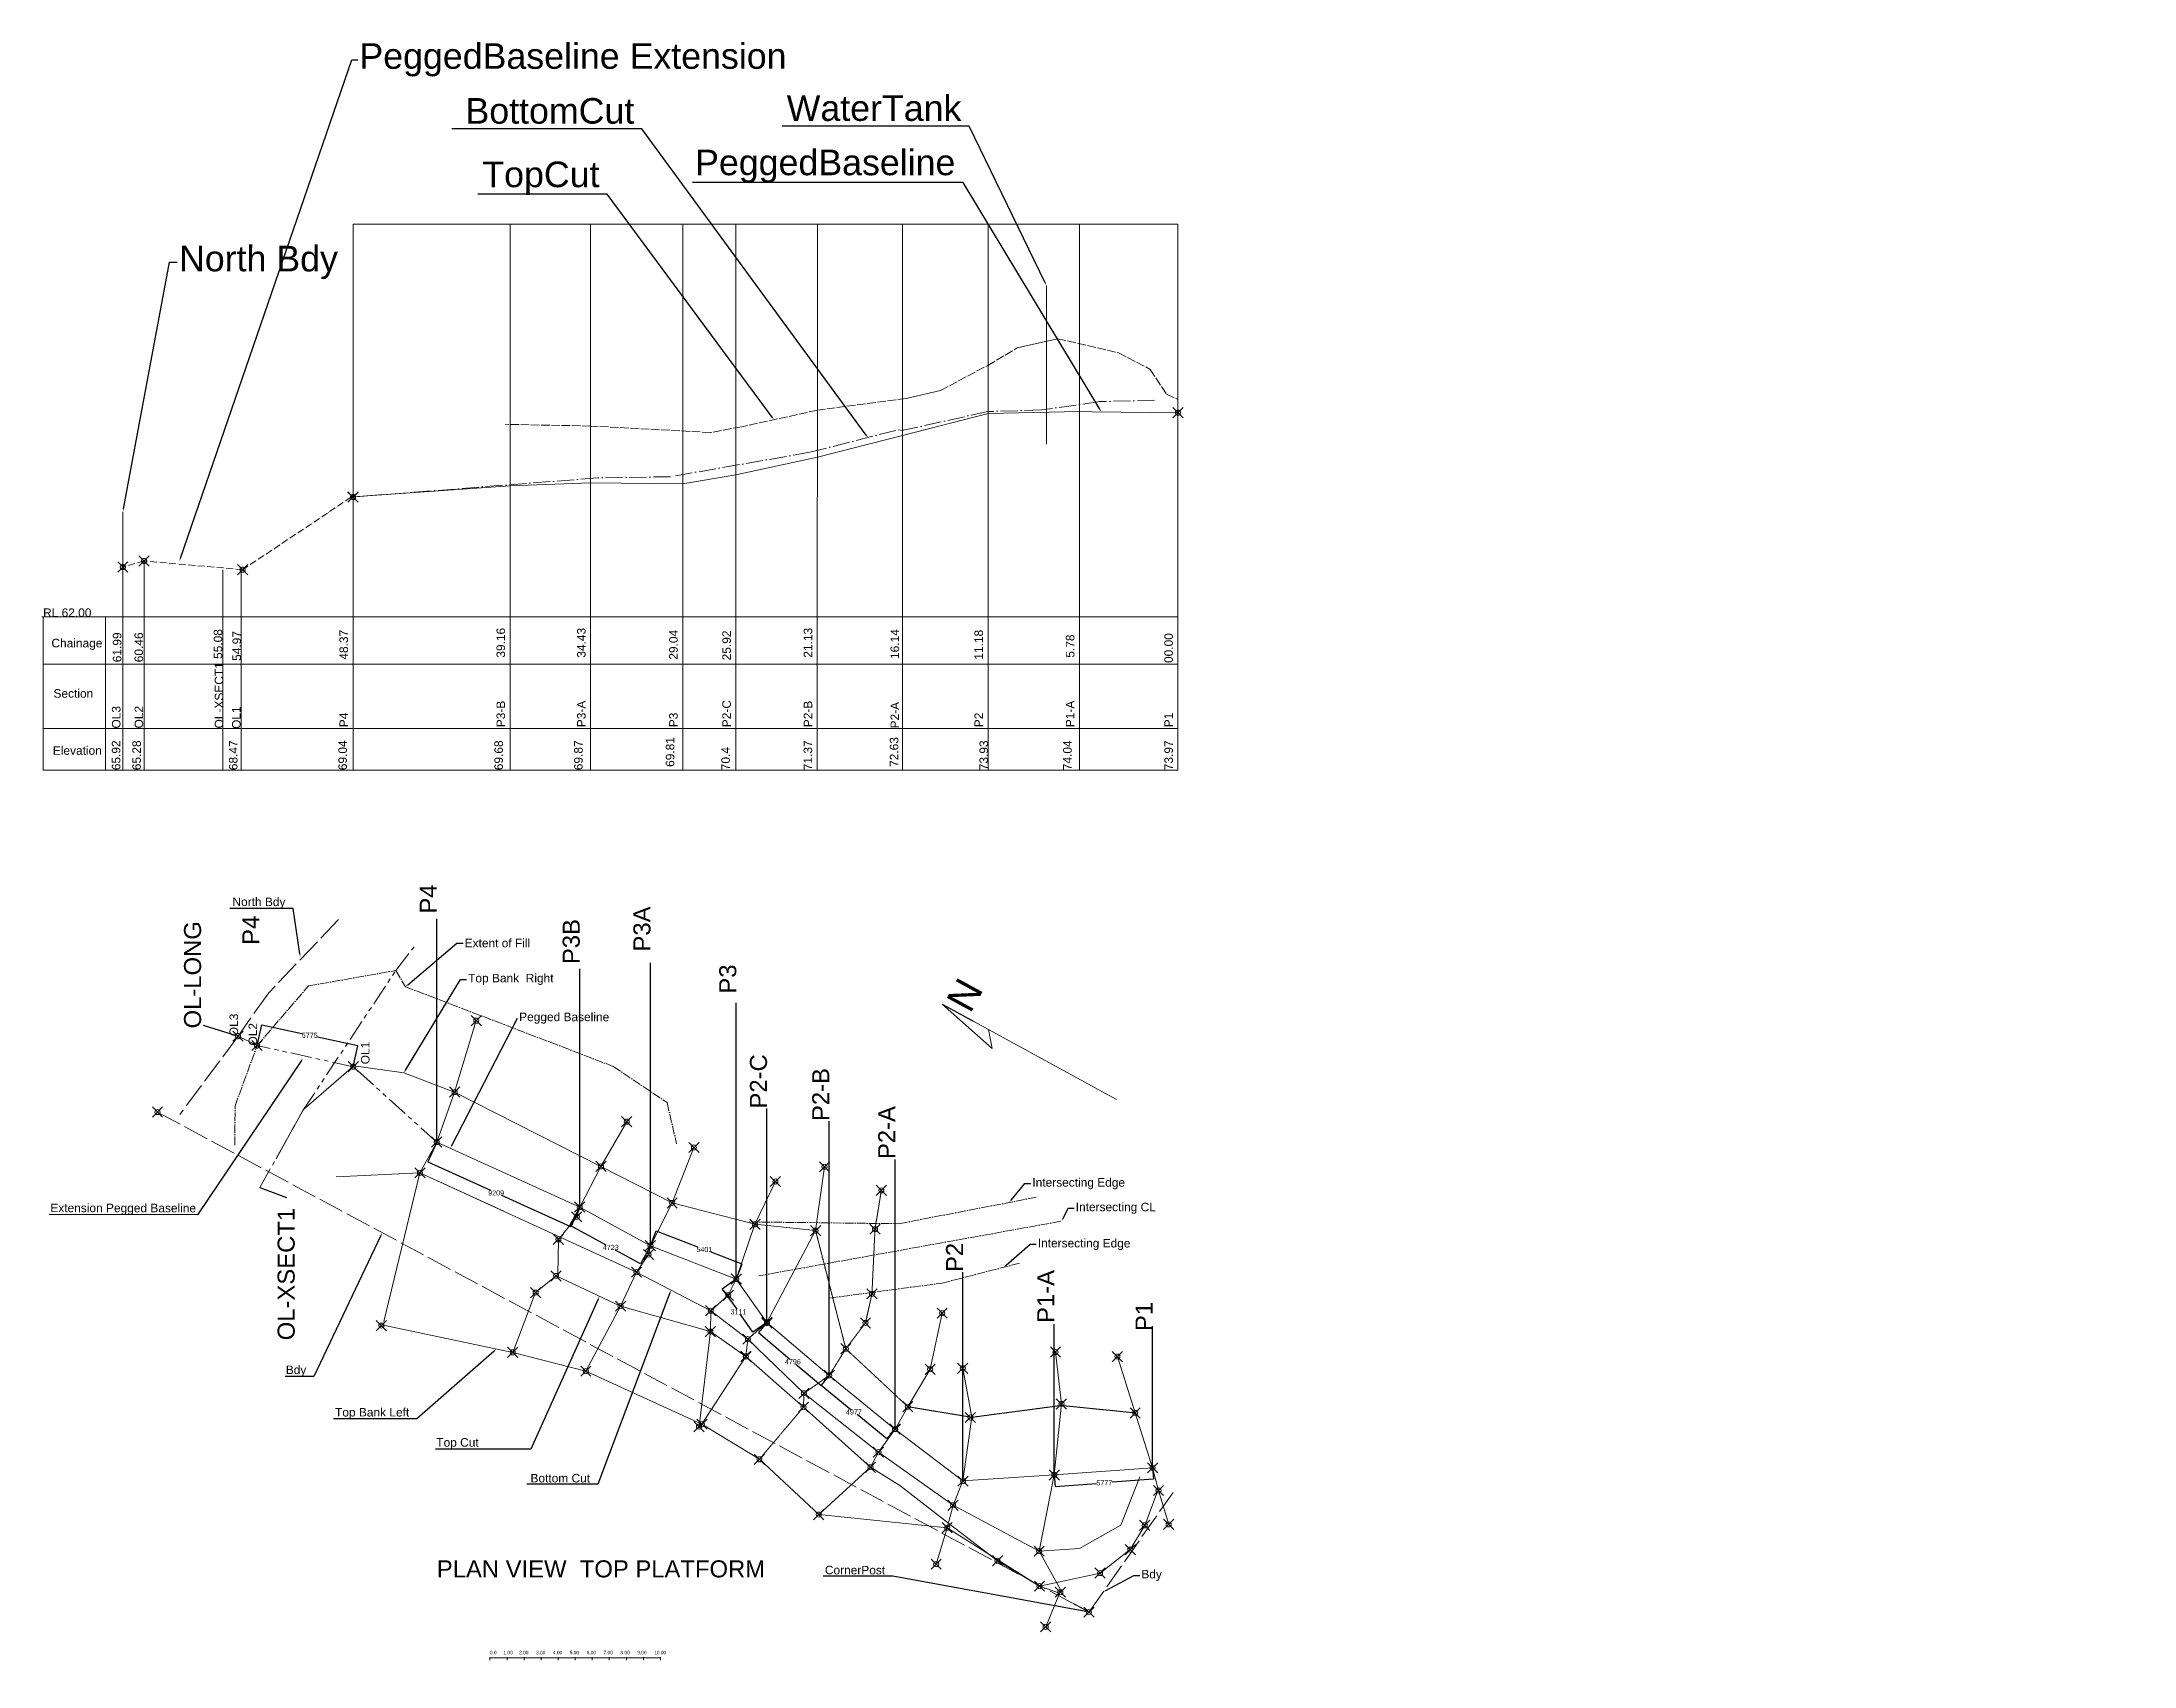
# Model space of a CAD drawing. Extents: x -66621 to 8567886, y -226536 to 8517995.
# Drawn here: x -66621 to 56073, y 497 to 95709 of the extents above; entities that cross this region are included whole.
import ezdxf
from ezdxf import colors
from ezdxf.entities.mleader import LeaderData, LeaderLine
from ezdxf.math import Vec2, Vec3

# ---------------------------------------------------------------- set-up
doc = ezdxf.new("R2010")
doc.units = 0
doc.header["$MEASUREMENT"] = 0
doc.header["$PDMODE"] = 35
doc.header["$PDSIZE"] = 300
for name, pattern in [('ACAD_ISO02W100', [15, 12, -3]), ('DASHDOT2', [0.7, 0.5, -0.1, 0, -0.1]), ('DASHED', [0.6, 0.5, -0.1]), ('DASHED2', [0.3, 0.25, -0.05]), ('PHANTOM2', [1.25, 0.625, -0.125, 0.125, -0.125, 0.125, -0.125])]:
    doc.linetypes.add(name, pattern=pattern)
doc.layers.get('0').update_dxf_attribs({"linetype": 'CONTINUOUS'})
doc.layers.get('Defpoints').update_dxf_attribs({"linetype": 'CONTINUOUS'})
doc.layers.add('Boundary', color=7, linetype='CONTINUOUS')
doc.layers.add('VIEWPORTS', color=7, linetype='CONTINUOUS')
doc.styles.add('MtXpl_arial_ttf_shx', font='arial.ttf.shx')
doc.styles.get("Standard").update_dxf_attribs({"font": 'arial.ttf', "height": 200})
doc.dimstyles.get("Standard").update_dxf_attribs({"dimtxt": 200, "dimasz": 0.18, "dimexe": 0.18, "dimexo": 0.0625, "dimgap": 0.09, "dimtad": 0, "dimtih": 1, "dimtoh": 1, "dimdec": 4, "dimzin": 0, "dimdsep": 46, "dimtxsty": 'MtXpl_arial_ttf_shx', "dimcen": 0.09, "dimadec": 0, "dimazin": 0, "dimtfac": 1, "dimtdec": 4, "dimtofl": 0, "dimtmove": 0, "dimatfit": 3, "dimfxl": 1, "dimtolj": 1, "dimtzin": 0, "dimarcsym": 0})

msp = doc.modelspace()

# ---------------------------------------------------------------- texts
at = {"linetype": 'ACAD_ISO02W100', "lineweight": 0}
for s, p in [('RL 62.00', (-66548.68888946128, 62000)), ('Chainage', (-66059.88255984767, 60216.96485579433)), ('Section', (-65938.25250188663, 57265.85624549584)), ('Elevation', (-65976.73757230118, 53918.20327236876))]:
    msp.add_text(s, height=500, dxfattribs=at).set_placement(p)
for s, p in [('                    61.99', (-61960.01126413523, 55462.87028370626)), ('                    60.46', (-60685.84316192229, 55462.83013253426)), ('                     55.08', (-56043.49862590386, 55462.76866940546)), ('                     54.97', (-54944.14477922003, 55348.34987584408)), ('P4                48.37', (-48668.22321937807, 55535.56947849094)), ('P3-B             39.16', (-39459.01689356944, 55535.5694784917)), ('P3-A             34.43', (-34735.80457174004, 55535.56947849214)), ('P3                29.04', (-29335.0890127176, 55535.56947849257)), ('P2-C            25.92', (-26217.79663799313, 55535.56947849272)), ('P2-B             21.13', (-21445.4116870932, 55535.56947849315)), ('P2-A             16.14', (-16353.18176573494, 55462.0783778203)), ('P2                11.18', (-11433.46207827923, 55535.569478494)), ('P1-A             5.78', (-6071.734904846526, 55535.56947849444)), ('P1               00.00', (-297.5096025655512, 55535.56947849505)), ('OL-XSECT1', (-55982.1995878801, 55462.75937549591)), ('OL3', (-62011.82417333631, 55458.05541996844)), ('OL2', (-60680.50013134719, 55462.83820113003)), ('OL1', (-54968.63329518773, 55436.09375572298)), ('65.92', (-62017.67544593394, 53016.20855774384)), ('65.28', (-60815.27934449534, 53016.18790695736)), ('68.47', (-55149.60999148199, 53016.09060081354)), ('69.04', (-48732.61392166417, 53015.9803908624)), ('69.68', (-39583.45645423564, 53015.82325687223)), ('69.87', (-34909.46599969291, 53015.74298251115)), (' 69.81', (-29532.57452661862, 53015.65063603937)), ('70.4', (-26275.80537468259, 53015.59470202208)), ('71.37', (-21451.73040742591, 53015.51185000526)), (' 72.63', (-16396.05653431812, 53015.43023974331)), ('73.93', (-11137.7054675197, 53015.33470977138)), ('74.04', (-6231.518226887368, 53015.25044750128)), ('73.97', (-295.1932151035007, 53015.14849292904)), ('OL3', (-55114.87569850375, 37425.9757565445, -78820.32111236185)), ('OL2', (-53998.32077525698, 36877.00576379838)), ('OL1', (-47408.00975200254, 35776.45915072225, -157740.6422247218))]:
    msp.add_text(s, height=500, rotation=90, dxfattribs=at).set_placement(p)
at = {"linetype": 'Continuous', "lineweight": 0}
for s, p in [('P4', (-43462.67299480937, 44607.83661964536, -78920.32111235999)), ('P4', (-53863.92560980253, 42772.51260400936, -78920.32111235999)), ('P3B', (-35079.53928445018, 41650.94208595529, -9231.20724707999)), ('P3A', (-30932.58214873704, 42388.0613495484, -9041.182395839984)), ('OL-LONG', (-57284.09140920453, 37878.47304687183, -78820.32111236185)), ('P3', (-25899.13796323264, 39918.52087369189)), ('P2-C', (-24099.09356792133, 33182.89791121334, -78920.32111235999)), ('P2-B', (-20446.09229812062, 32448.49783333763, -1930.252436279989)), ('P2-A', (-16578.05857074558, 30221.36476659775, -78920.32111235999)), ('OL-XSECT1 ', (-51795.52210887522, 19596.97436158732, -78920.32111235999)), ('P2', (-12598.96750738123, 23600.44745457172, -4980.651364079982)), ('P1-A', (-7249.548025508528, 20612.60218933225, -78920.32111235999)), ('P1', (-1488.008046126459, 20136.92463487759, -78920.32111235999))]:
    msp.add_text(s, height=1000.130796, rotation=90, dxfattribs=at).set_placement(p)
at = {"linetype": 'Continuous', "lineweight": 0, "ltscale": 1000}
msp.add_text('N', height=1669.513315153262, rotation=61.33980716634574, dxfattribs=at).set_placement((-12179.35947638826, 38704.14639996147))
at = {"lineweight": 0, "ltscale": 1250}
for s, p in [('0.0', (-40343.90891853085, 1194.590169075411, -47110.43755236)), ('1.00', (-39554.08761277891, 1194.590169075411, -47110.43755236)), ('2.00', (-38630.93297369362, 1194.590169075411, -47110.43755236)), ('3.00', (-37641.11166794167, 1194.590169075411, -47110.43755236)), ('4.00', (-36651.29036218976, 1194.590169075411, -47110.43755236)), ('5.00', (-35661.46905643778, 1194.590169075411, -47110.43755236)), ('6.00', (-34671.64775068581, 1194.590169075411, -47110.43755236)), ('7.00', (-33681.82644493389, 1194.590169075411, -47110.43755236)), ('8.00', (-32692.00513918197, 1194.590169075411, -47110.43755236)), ('9.00', (-31702.18383343, 1194.590169075411, -47110.43755236)), ('10.00', (-30712.36252767802, 1194.590169075411, -47110.43755236))]:
    msp.add_text(s, height=200, dxfattribs=at).set_placement(p)
at = {"color": 7, "linetype": 'Continuous', "lineweight": 0, "insert": (-43457.89398247114, 6698.833017163444, -78920.32111235999), "char_height": 1000, "attachment_point": 1}
msp.add_mtext_dynamic_manual_height_columns('PLAN VIEW  TOP PLATFORM', width=60073.97464873108, gutter_width=1000.130796, heights=[200.0261592], dxfattribs=at)

# ---------------------------------------------------------------- blocks, each defined once
blk = doc.blocks.new('*D16')
at = {"color": 0, "lineweight": -2, "ltscale": 800, "transparency": 16777216}
for p, q in [((-43462.69886673369, 31216.65519787903), (-43988.57286407538, 30060.23099567672)), ((-43988.3344990664, 30060.32033840162), (-40318.86489777456, 28391.66047839502)), ((-35605.52849644109, 26248.31113525174), (-39644.80317549218, 28085.13668576201)), ((-35079.5651563745, 27404.49697244507), (-35605.43915371619, 26248.07277024276))]:
    blk.add_line(p, q, dxfattribs=at)
at = {"color": 0, "lineweight": 0, "ltscale": 800, "transparency": 16777216}
for points in [[(-43988.32208054272, 30060.34764737944), (-43988.34691759007, 30060.2930294238), (-43988.49835293334, 30060.39484954366)], [(-35605.51607791741, 26248.33844422956), (-35605.54091496476, 26248.28382627392), (-35605.36464257415, 26248.2366241097)]]:
    blk.add_solid(points, dxfattribs=at)
at = {"layer": 'Defpoints', "color": 0, "lineweight": 0, "ltscale": 800, "transparency": 16777216}
for p in [(-43462.67299480937, 31216.71209158283, -78820.32111236185), (-35079.53928445018, 27404.55386614887, -78920.32111235999), (-35605.36464257415, 26248.2366241097)]:
    blk.add_point(p, dxfattribs=at)
at = {"color": 0, "lineweight": 0, "ltscale": 800, "transparency": 16777216, "insert": (-39981.83403663337, 28238.39858207852), "char_height": 300, "attachment_point": 5, "style": 'MtXpl_arial_ttf_shx'}
blk.add_mtext('\\A1;9209', dxfattribs=at)
blk = doc.blocks.new('*D17')
at = {"color": 0, "lineweight": -2, "ltscale": 800, "transparency": 16777216}
for p, q in [((-35079.56920130475, 27404.49899145696), (-35656.79731758116, 26345.72408051606)), ((-35656.55311792728, 26345.79595908757), (-33540.68866730288, 25192.25856553073)), ((-31509.91206043954, 24085.10978136072), (-32978.45046009318, 24885.73477289771)), ((-30932.61206559162, 25143.64049264774), (-31509.84018186803, 24084.86558170684))]:
    blk.add_line(p, q, dxfattribs=at)
at = {"color": 0, "lineweight": 0, "ltscale": 800, "transparency": 16777216}
for points in [[(-35656.53875783709, 26345.82229893969), (-35656.56747801748, 26345.76961923545), (-35656.71115703998, 26345.88211962876)], [(-31509.89770034935, 24085.13612121284), (-31509.92642052974, 24085.08344150861), (-31509.75402132684, 24085.02362081953)]]:
    blk.add_solid(points, dxfattribs=at)
at = {"layer": 'Defpoints', "color": 0, "lineweight": 0, "ltscale": 800, "transparency": 16777216}
for p in [(-35079.53928445018, 27404.55386614887, -78920.32111235999), (-30932.58214873704, 25143.69536733965, -78920.32111235999), (-31509.75402132684, 24085.02362081953)]:
    blk.add_point(p, dxfattribs=at)
at = {"color": 0, "lineweight": 0, "ltscale": 800, "transparency": 16777216, "insert": (-33259.56956369802, 25038.99666921422), "char_height": 300, "attachment_point": 5, "style": 'MtXpl_arial_ttf_shx'}
blk.add_mtext('\\A1;4723', dxfattribs=at)
blk = doc.blocks.new('*D18')
at = {"color": 0, "lineweight": -2, "ltscale": 800, "transparency": 16777216}
for p, q in [((-30932.55949441902, 25143.75361707677), (-30593.20799129891, 26016.3085017706)), ((-30593.10547649191, 26016.07549809178), (-28164.8200407936, 25071.67380249183)), ((-25559.99680947334, 24058.61354185176), (-27376.6731486251, 24765.15000985881)), ((-25899.11530891462, 23186.16117196494), (-25559.76380579452, 24058.71605665877))]:
    blk.add_line(p, q, dxfattribs=at)
at = {"color": 0, "lineweight": 0, "ltscale": 800, "transparency": 16777216}
for points in [[(-30593.09460241926, 26016.1034579656), (-30593.11635056456, 26016.04753821796), (-30593.27323573482, 26016.14074252769)], [(-25559.98593540069, 24058.64150172558), (-25560.00768354599, 24058.58558197794), (-25559.82905023042, 24058.54829741585)]]:
    blk.add_solid(points, dxfattribs=at)
at = {"layer": 'Defpoints', "color": 0, "lineweight": 0, "ltscale": 800, "transparency": 16777216}
for p in [(-30932.58214873704, 25143.69536733965, -78920.32111235999), (-25559.82905023042, 24058.54829741585), (-25899.13796323265, 23186.10292222782, -78920.32111235999)]:
    blk.add_point(p, dxfattribs=at)
at = {"color": 0, "lineweight": 0, "ltscale": 800, "transparency": 16777216, "insert": (-27770.74659470935, 24918.41190617532), "char_height": 300, "attachment_point": 5, "style": 'MtXpl_arial_ttf_shx'}
blk.add_mtext('\\A1;5401', dxfattribs=at)
blk = doc.blocks.new('*D19')
at = {"color": 0, "lineweight": -2, "ltscale": 800, "transparency": 16777216}
for p, q in [((-25899.16627545855, 23186.12499653959), (-26719.62242385331, 22603.77532428811)), ((-26719.37145498176, 22603.73272586661), (-25875.80832825571, 21415.26025501303)), ((-24919.19808443852, 20067.51886602447), (-25658.24151432377, 21108.73646238001)), ((-24098.78453446526, 20649.6175694044), (-24919.24068286001, 20067.26789715293))]:
    blk.add_line(p, q, dxfattribs=at)
at = {"color": 0, "lineweight": 0, "ltscale": 800, "transparency": 16777216}
for points in [[(-26719.34699104067, 22603.75009007079), (-26719.39591892285, 22603.71536166244), (-26719.47564020679, 22603.87950951314)], [(-24919.17362049743, 20067.53623022865), (-24919.2225483796, 20067.5015018203), (-24919.09389921349, 20067.37208237795)]]:
    blk.add_solid(points, dxfattribs=at)
at = {"layer": 'Defpoints', "color": 0, "lineweight": 0, "ltscale": 800, "transparency": 16777216}
for p in [(-25899.11530891462, 23186.16117196494), (-24919.09389921349, 20067.37208237795), (-24098.73356792132, 20649.65374482976, -78920.32111235999)]:
    blk.add_point(p, dxfattribs=at)
at = {"color": 0, "lineweight": 0, "ltscale": 800, "transparency": 16777216, "insert": (-25767.02492128975, 21261.99835869652), "char_height": 300, "attachment_point": 5, "style": 'MtXpl_arial_ttf_shx'}
blk.add_mtext('\\A1;3111', dxfattribs=at)
blk = doc.blocks.new('*D20')
at = {"color": 0, "lineweight": -2, "ltscale": 800, "transparency": 16777216}
for p, q in [((-24098.72309699774, 20649.64231400833), (-24600.95018898891, 20059.22916128004)), ((-24600.69645561157, 20059.24963988416), (-22760.4452679816, 18493.86445456798)), ((-20948.02036433627, 16952.14932745078), (-22400.09895914911, 18187.34066193496)), ((-20445.77279374097, 17542.30874680175), (-20947.99988573214, 16951.89559407345))]:
    blk.add_line(p, q, dxfattribs=at)
at = {"color": 0, "lineweight": 0, "ltscale": 800, "transparency": 16777216}
for points in [[(-24600.67701771381, 20059.27249088262), (-24600.71589350934, 20059.22678888571), (-24600.8335616023, 20059.36626727077)], [(-20948.0009264385, 16952.17217844924), (-20948.03980223403, 16952.12647645233), (-20947.88325834554, 16952.03270006418)]]:
    blk.add_solid(points, dxfattribs=at)
at = {"layer": 'Defpoints', "color": 0, "lineweight": 0, "ltscale": 800, "transparency": 16777216}
for p in [(-24098.68260137739, 20649.68992025511), (-20445.73229812062, 17542.35635304853, -1930.252436279987), (-20947.88325834554, 16952.03270006418)]:
    blk.add_point(p, dxfattribs=at)
at = {"color": 0, "lineweight": 0, "ltscale": 800, "transparency": 16777216, "insert": (-22580.27211356536, 18340.60255825147), "char_height": 300, "attachment_point": 5, "style": 'MtXpl_arial_ttf_shx'}
blk.add_mtext('\\A1;4796', dxfattribs=at)
blk = doc.blocks.new('*D21')
at = {"color": 0, "lineweight": -2, "ltscale": 800, "transparency": 16777216}
for p, q in [((-20445.73135650155, 17542.35556786029), (-20920.34079165222, 16961.70554772779)), ((-20920.08750879569, 16961.73099953695), (-19189.789484313, 15547.42678948174)), ((-17066.66208236823, 13812.03324422713), (-18814.77998559338, 15240.90299684872)), ((-16592.0271954084, 14392.4299815031), (-17066.63663055906, 13811.7799613706))]:
    blk.add_line(p, q, dxfattribs=at)
at = {"color": 0, "lineweight": 0, "ltscale": 800, "transparency": 16777216}
for points in [[(-20920.06852287508, 16961.75422742576), (-20920.10649471631, 16961.70777164814), (-20920.22687612854, 16961.84491506064)], [(-17066.64309644761, 13812.05647211593), (-17066.68106828884, 13812.01001633832), (-17066.52271503538, 13811.91932870344)]]:
    blk.add_solid(points, dxfattribs=at)
at = {"layer": 'Defpoints', "color": 0, "lineweight": 0, "ltscale": 800, "transparency": 16777216}
for p in [(-20445.69180250027, 17542.40395929531), (-17066.52271503538, 13811.91932870344), (-16591.98764140712, 14392.47837293812, -78920.32111235999)]:
    blk.add_point(p, dxfattribs=at)
at = {"color": 0, "lineweight": 0, "ltscale": 800, "transparency": 16777216, "insert": (-19002.28473495319, 15394.16489316523), "char_height": 300, "attachment_point": 5, "style": 'MtXpl_arial_ttf_shx'}
blk.add_mtext('\\A1;4977', dxfattribs=at)
blk = doc.blocks.new('*D24')
at = {"color": 0, "lineweight": -2, "ltscale": 800, "transparency": 16777216}
for p, q in [((-7249.543479120528, 11703.69137094439), (-7200.311587491176, 11028.68484185925)), ((-7200.145157948866, 11028.87745859644), (-4779.467338055154, 11205.43063691918)), ((-1438.964224846299, 11449.07166877691), (-3859.64204474001, 11272.51849045417)), ((-1488.003499738459, 12123.91176831974), (-1438.771608109108, 11448.9052392346))]:
    blk.add_line(p, q, dxfattribs=at)
at = {"color": 0, "lineweight": 0, "ltscale": 800, "transparency": 16777216}
for points in [[(-1438.966407112538, 11449.1015893002), (-1438.962042580059, 11449.04174825362), (-1438.784701706547, 11449.08476237435)], [(-7200.147340215106, 11028.90737911973), (-7200.142975682626, 11028.84753807315), (-7200.324681088617, 11028.864364999)]]:
    blk.add_solid(points, dxfattribs=at)
at = {"layer": 'Defpoints', "color": 0, "lineweight": 0, "ltscale": 800, "transparency": 16777216}
for p in [(-7249.548025508528, 11703.75370536791, -78920.32111235999), (-1488.008046126459, 12123.97410274326, -78920.32111235999), (-1438.784701706547, 11449.08476237435)]:
    blk.add_point(p, dxfattribs=at)
at = {"color": 0, "lineweight": 0, "ltscale": 800, "transparency": 16777216, "insert": (-4319.554691397581, 11238.97456368667), "char_height": 300, "attachment_point": 5, "style": 'MtXpl_arial_ttf_shx'}
blk.add_mtext('\\A1;5777', dxfattribs=at)
blk = doc.blocks.new('*D25')
at = {"color": 0, "lineweight": -2, "ltscale": 800, "transparency": 16777216}
for p, q in [((-53998.32077525698, 36877.00576379838), (-53730.8733305015, 38093.28504171413)), ((-53730.73618708133, 38093.07058499984), (-51365.8906082389, 37573.06509054916)), ((-48090.83774426685, 36852.91427008183), (-50455.68332310929, 37372.91976453251)), ((-48358.07073230804, 35636.77213558626), (-48090.62328755256, 36853.05141350201))]:
    blk.add_line(p, q, dxfattribs=at)
at = {"color": 0, "lineweight": 0, "ltscale": 800, "transparency": 16777216}
for points in [[(-53730.72974430682, 38093.09988501105), (-53730.74262985583, 38093.04128498863), (-53730.91198714856, 38093.1092416469)], [(-48090.83130149234, 36852.94357009303), (-48090.84418704136, 36852.88497007062), (-48090.66194419962, 36852.87561343477)]]:
    blk.add_solid(points, dxfattribs=at)
at = {"layer": 'Defpoints', "color": 0, "lineweight": 0, "ltscale": 800, "transparency": 16777216}
for p in [(-53730.91198714856, 38093.1092416469), (-53998.33419770387, 36876.94472210837, -78820.32111236185), (-48358.08415475494, 35636.71109389624, -78820.32111236185)]:
    blk.add_point(p, dxfattribs=at)
at = {"color": 0, "lineweight": 0, "ltscale": 800, "transparency": 16777216, "insert": (-50910.78696567409, 37472.99242754083), "char_height": 300, "attachment_point": 5, "style": 'MtXpl_arial_ttf_shx'}
blk.add_mtext('\\A1;5775', dxfattribs=at)

# ---------------------------------------------------------------- dimensions: what is measured, and where the dimension line sits
at = {"lineweight": 0, "ltscale": 800}
for p1, p2, distance, picture, middle in [((-48358.08415475494, 35636.71109389624, -78820.32111236185), (-53998.33419770387, 36876.94472210837, -78820.32111236185), -1245.219168372648, '*D25', (-50910.78696567409, 37472.99242754083)), ((-7249.548025508528, 11703.75370536791, -78920.32111235999), (-1488.008046126459, 12123.97410274326, -78920.32111235999), -676.6820223557461, '*D24', (-4319.554691397581, 11238.97456368667))]:
    dim = msp.add_aligned_dim(p1=p1, p2=p2, distance=distance, dimstyle='Standard', override={"dimtxt": 300, "dimdec": 0}, dxfattribs=at)
    dim.commit()
    dim.dimension.update_dxf_attribs({"geometry": picture, "text_midpoint": middle})
for base, p1, p2, angle, picture, middle in [((-35605.36464257415, 26248.2366241097), (-43462.67299480937, 31216.71209158283, -78820.32111236185), (-35079.53928445018, 27404.55386614887, -78920.32111235999), 335.54673996005306, '*D16', (-39981.83403663337, 28238.39858207852)), ((-31509.75402132684, 24085.02362081953), (-35079.53928445018, 27404.55386614887, -78920.32111235999), (-30932.58214873704, 25143.69536733965, -78920.32111235999), 331.40144772743, '*D17', (-33259.56956369802, 25038.99666921422)), ((-25559.82905023042, 24058.54829741585), (-30932.58214873704, 25143.69536733965, -78920.32111235999), (-25899.13796323264, 23186.10292222782, -78920.32111235999), 338.7480911651217, '*D18', (-27770.74659470935, 24918.41190617532)), ((-24919.09389921349, 20067.37208237795), (-25899.11530891462, 23186.16117196494), (-24098.73356792133, 20649.65374482976, -78920.32111235999), 305.36666339878053, '*D19', (-25767.02492128975, 21261.99835869652)), ((-20947.88325834554, 16952.03270006418), (-24098.68260137739, 20649.68992025511), (-20445.73229812062, 17542.35635304853, -1930.252436279987), 319.6142916495622, '*D20', (-22580.27211356536, 18340.60255825147)), ((-17066.52271503538, 13811.91932870344), (-20445.69180250027, 17542.40395929531), (-16591.98764140712, 14392.47837293812, -78920.32111235999), 320.73825771742474, '*D21', (-19002.28473495319, 15394.16489316523))]:
    dim = msp.add_linear_dim(base=base, p1=p1, p2=p2, angle=angle, dimstyle='Standard', override={"dimtxt": 300, "dimdec": 0}, dxfattribs=at)
    dim.commit()
    dim.dimension.update_dxf_attribs({"geometry": picture, "text_midpoint": middle, "dimtype": 161})

# ---------------------------------------------------------------- linework, layer by layer
at = {"color": 7, "linetype": 'Continuous', "lineweight": 0}
for p, q in [((0.865835928125307, 85014.57951654503), (-48372.12554449847, 85014.57951654503)), ((-39162.9192186899, 85014.57951654503), (-39163.01135710936, 53015.81603585587)), ((-34439.70689686044, 85014.57951654503), (-34439.70689686045, 53015.73491454178)), ((-29038.991337838, 85014.57951654503), (-29038.991337838, 53015.64215889858)), ((-25928.52024551464, 85014.57951654503), (-25928.52024551464, 53015.58873750587)), ((-21132.71839888941, 85014.57951654503), (-21148.61521636812, 53015.50664409426)), ((-16142.90157566674, 85014.57951654503), (-16142.90157566674, 53015.4206724886)), ((-11137.7054675197, 85014.57951654503), (-11137.7054675197, 53015.33470977138)), ((-5775.978294086992, 85014.57951654503), (-5776.020314625122, 53015.24262446351)), ((0.865835928125307, 85014.57951654503), (-1.18959889414289, 53015.14344350655)), ((-9419.366131595918, 77770.48840974108), (-7061.257740786998, 78310.5590395811)), ((-15937.92084442882, 74810.10125358109), (-13922.95510598389, 75270.16141974108)), ((-0.5612841289257631, 62000), (-66621.43764043941, 62000.00000000001)), ((-0.7673074535559863, 59226.90725566939), (-66548.68888946081, 59231.52874811773))]:
    msp.add_line(p, q, dxfattribs=at)
at = {"lineweight": 0, "ltscale": 800}
for p, q in [((-48372.12554449841, 85014.57951654503), (-48372.12554449841, 69039.3465606611)), ((-48372.12554449841, 69039.3465606611), (-48372.40074103354, 53015.97420431085)), ((-61872.12554449847, 64920), (-61872.12554449847, 68157.22456234321)), ((-60626.12554449847, 65280), (-60626.33617178802, 53016.18466191598)), ((-61872.12554449847, 64920), (-61872.32998853024, 53016.20606147991)), ((-56004.40529947317, 53016.10528166236), (-56004.40529947317, 64770)), ((-54927.36486034354, 64770), (-54927.36486034354, 53016.08678382117)), ((-56004.26487154655, 63639.20300764888), (-56004.44732001129, 53016.10528238404))]:
    msp.add_line(p, q, dxfattribs=at)
at = {"color": 7, "linetype": 'DASHED2', "lineweight": 0, "ltscale": 2000}
for p, q in [((-11157.59345504385, 76740.3536898611), (-9419.366131595918, 77770.48840974108)), ((-13922.95510598389, 75270.16141974108), (-11157.59345504385, 76740.3536898611))]:
    msp.add_line(p, q, dxfattribs=at)
at = {"linetype": 'ACAD_ISO02W100', "lineweight": 0, "ltscale": 1250}
for p, q in [((-66548.68888946081, 62000), (-66548.68888946081, 55462.73547239415)), ((-40343.90891853085, 989.3165204976685, -47110.43755236), (-30343.90891853085, 989.3165204976685, -47110.43755236))]:
    msp.add_line(p, q, dxfattribs=at)
at = {"color": 7, "linetype": 'Continuous', "lineweight": 0, "ltscale": 1000}
for p, q in [((-1.062471906305291, 55461.79753515674), (-66548.68888946081, 55462.9404703519)), ((-1.062471906305291, 53015.14344132319), (-66548.68888946081, 53016.28637651834)), ((-33832.80298596795, 29791.4441421479, -9441.234714239989), (-42414.28472486479, 34148.43810978229, -10181.33150327999)), ((-29658.0029391126, 27647.75460534752, -9331.220326679992), (-33832.80298596795, 29791.4441421479, -9441.234714239989)), ((-24801.62410349131, 26396.41035619599, -9421.232098319997), (-29658.0029391126, 27647.75460534752, -9331.220326679992)), ((-21247.28523537889, 26028.1511972369, -9691.267413239999), (-24801.62410349131, 26396.41035619599, -9421.232098319997))]:
    msp.add_line(p, q, dxfattribs=at)
at = {"color": 7, "linetype": 'DASHED2', "lineweight": 0, "ltscale": 2000}
for points in [[(-7061.257740786998, 78310.5590395811), (-3488.590511315851, 77480.4504789011), (-1619.346053591813, 76510.32360678108), (-669.2217973918887, 75060.13395258109), (0.865835928125307, 74747.09301343307)], [(-15937.92084442877, 74810.10125358109), (-21132.71839888958, 74120.0110043411), (-25583.29476105573, 73149.88413222154), (-27408.1686943461, 72809.83966158109), (-34439.63825512788, 73189.88936406109), (-39442.77765254606, 73289.90244366109)]]:
    msp.add_lwpolyline(points, dxfattribs=at)
at = {"color": 7, "linetype": 'Continuous', "lineweight": 0}
msp.add_lwpolyline([(0.865835928125307, 73969.9913849411), (-5024.922067478416, 74019.9979247411), (-5775.978294086992, 74040.0005406611), (-11137.7054675197, 73929.98615310155), (-16142.90157566662, 72629.8161183011), (-21132.71839888947, 71369.65131534109), (-25928.52024551452, 70329.5152875011), (-29038.991337838, 69809.44727358109), (-34439.70689686044, 69869.4551213411), (-39162.91921869232, 69679.43027010589), (-48372.12554449841, 69039.3465606611)], dxfattribs=at)
at = {"color": 7, "linetype": 'DASHDOT2', "lineweight": 0, "ltscale": 2000}
for points in [[(-7997.180139683827, 74130.01231230109), (-11157.46750188665, 74040.00054066197), (-16106.78736111021, 72939.8566650621)], [(-1380.134895970579, 74696.81846288382), (-4579.733209751896, 74620.0764023411), (-7997.180139683827, 74130.01231230109)], [(-21582.3541518217, 71649.68793822109), (-16399.85753556597, 72969.86058894111), (-16107.26240013749, 72935.77845481533)], [(-21582.3541518217, 71649.68793822109), (-29762.52916492289, 70219.50089994154), (-34017.61333245074, 70151.0448580897), (-48481.16527192446, 69019.3439447411)]]:
    msp.add_lwpolyline(points, dxfattribs=at)
at = {"color": 6, "linetype": 'DASHDOT2', "lineweight": 0, "ltscale": 800}
msp.add_lwpolyline([(-48481.16527192446, 69019.3439447411), (-54849.12554449847, 64770), (-60626.12554449847, 65280), (-61872.12554449847, 64920)], dxfattribs=at)
at = {"lineweight": 0, "ltscale": 800}
msp.add_lwpolyline([(-62895.38748635966, 62000), (-62895.54177997982, 53016.22363483047)], dxfattribs=at)
at = {"color": 7, "linetype": 'Continuous', "lineweight": 0, "ltscale": 1000}
msp.add_lwpolyline([(-66548.68888946081, 55461.79753515675), (-66548.68888946081, 53015.14344132319)], dxfattribs=at)
at = {"color": 3, "linetype": 'PHANTOM2', "lineweight": 0, "ltscale": 2000, "elevation": -78820.32111236185}
msp.add_lwpolyline([(-53841.65745534108, 28554.12198399112), (-52888.32237138142, 30232.8289987304), (-51310.11153689979, 33070.44253147068), (-45861.14866454093, 41277.61644327402), (-44711.49191445662, 42762.40214043087)], dxfattribs=at)
at = {"linetype": 'DASHDOT2', "lineweight": 0, "ltscale": 1000, "elevation": -78820.32111236185}
for points in [[(-55309.04731017665, 31040.90744171827), (-55291.54412048613, 33335.57378748013), (-53998.33419770387, 36876.94472210837), (-50983.92486360398, 40365.66029753711), (-45861.14866454093, 41277.61644327402), (-45304.19524307118, 40324.77706147055), (-33111.35687472939, 35651.10692899727), (-29959.22828140907, 33536.25815622852), (-29402.46592864592, 31118.63211281179)], [(-25120.93850113254, 26535.29022214102), (-16357.62818671553, 26430.9239017166), (-8151.175758711644, 28011.79029268934)], [(-24580.65781780996, 23373.80373954133), (-6809.460250906995, 26582.87479563465)], [(-20423.22555293248, 22072.32113736577), (-13834.84816189617, 22948.03990239149), (-9283.862070060335, 24118.94792242721)]]:
    msp.add_lwpolyline(points, dxfattribs=at)
at = {"color": 7, "linetype": 'Continuous', "lineweight": 0}
for points, elevation in [([(-46568.6879326044, 20690.02039939148), (-44448.11321682081, 29415.68185561732), (-43462.67299480937, 31216.71209158283), (-42414.28472486479, 34148.43810978229), (-41144.83130028148, 38333.78049875936)], -78920.32111235999), ([(-39008.02740449063, 18891.13072996924), (-37664.74852123781, 22395.61155462859), (-36354.10775776464, 23447.64847463579), (-36332.07290062, 25514.18234886904), (-35252.34837768588, 26831.8142914722), (-35079.53928445018, 27404.55386614887), (-33832.80298596795, 29791.4441421479), (-32322.26864011463, 32411.87896627776)], -78920.32111235999), ([(-34721.10802810336, 17790.47382790106), (-32685.52524986624, 21596.55780256889), (-31751.72781907639, 23593.40363619127), (-31045.5862357748, 24625.03963203938), (-30932.58214873704, 25143.69536733965), (-29658.0029391126, 27647.75460534752), (-28381.05883219955, 30898.23203910788)], -78920.32111235999), ([(-27916.10896135122, 14680.29231186607), (-25340.60299893934, 18656.86617330974), (-25213.73076268844, 19661.39171243476), (-24098.73356792133, 20649.65374482976), (-21247.28523537889, 26028.1511972369), (-20725.01292184409, 29763.58321561868)], -78920.32111235999), ([(-49369.03928126773, 29180.47614387027), (-44448.11321682081, 29415.68185561732), (-39527.18665000389, 27159.05505422369)], -78820.32111236185), ([(-8137.973518862913, 7235.786869673699), (-13185.43815809803, 9928.32471987186), (-17562.73587814765, 13041.26712449879), (-21931.06277787831, 16490.13967124914), (-25213.73076268844, 19661.39171243476), (-27396.65845755138, 21331.75176086579), (-31751.72781907639, 23593.40363619127), (-44448.11321682081, 29415.68185561732)], -78920.32111235999), ([(-28084.87502283684, 14537.70625707053), (-27418.6278995676, 20107.65643624507), (-27396.65845755138, 21331.75176086579), (-26368.50057352276, 22234.79169557348), (-25899.13796323264, 23186.10292222782), (-24801.62410349131, 26396.41035619599), (-23604.88292266539, 28907.0145959956)], -78920.32111235999), ([(-18028.00976595446, 12153.86485598143), (-21959.63814273395, 15676.53240039083), (-25334.86660342501, 18648.67349835328), (-27418.6278995676, 20107.65643624507), (-32685.52524986624, 21596.55780256889), (-36466.17690143303, 23369.13590964593)], -78920.32111235999), ([(-21066.59225377359, 9379.203651176416), (-18028.00976595446, 12153.86485598143), (-17562.73587814765, 13041.26712449879), (-16578.05857074558, 14390.02209362958), (-15836.72046865214, 15702.69578545133), (-14530.14870361041, 17899.50685957482), (-13828.38522145565, 21186.7827946156)], -78920.32111235999), ([(-6947.758003094641, 4769.794008621364), (-8118.872971892706, 5185.8028768886), (-13532.67355563596, 8610.784160070994), (-21066.59225377359, 9379.203651176416), (-24545.09106657421, 12620.8944227965), (-27916.10896135122, 14680.29231186607), (-34721.10802810336, 17790.47382790106), (-39008.02740449063, 18891.13072996924), (-46875.56502882528, 20538.9607648243)], -78920.32111235999), ([(-7756.427752823452, 2802.390712956665), (-6872.661330602597, 4952.495837824536), (-8137.973518862913, 7235.786869673699), (-7249.548025508528, 11703.75370536791), (-6831.385131046874, 15866.86773496156), (-7178.344988233526, 18908.2111108767)], -78920.32111235999), ([(-543.7153571333038, 8804.949298975524), (-1141.261414905777, 10791.77201887249), (-1488.008046126459, 12123.97410274326), (-2507.667253760854, 15341.39145738463), (-3548.639601136325, 18641.55940014753)], -78920.32111235999), ([(-14174.76910646399, 6476.325753454701), (-13532.67355563596, 8610.784160070994), (-13185.43815809803, 9928.32471987186), (-12619.97181033087, 11358.82689225359), (-12078.8774214536, 15084.34875308932), (-12616.99913883832, 17957.09927292541)], -78920.32111235999), ([(-2235.684107393317, 11600.48689384753), (-3343.97644453228, 8759.212938960758), (-5773.995583895885, 7400.424146455596), (-8137.973518862913, 7235.786869673699), (-13185.43815809803, 9928.32471987186), (-17562.73587814765, 13041.26712449879), (-21931.06277787831, 16490.13967124914)], -78820.32111236185), ([(-1176.023997931625, 10788.98686451634), (-1945.548850776744, 8749.199743300676), (-2792.820267840289, 7326.304403970251), (-4564.998211164318, 5951.864395434153), (-8118.106936099997, 5186.346015638206), (-10576.42763390823, 6676.030326467939), (-13088.76206989837, 8591.722285091528), (-16302.28293825011, 11090.79883972462), (-16302.28293825011, 11090.79883972462), (-16302.28293825011, 11090.79883972462)], -78820.32111236185)]:
    msp.add_lwpolyline(points, dxfattribs=dict(at, elevation=elevation))
at = {"color": 6, "linetype": 'PHANTOM2', "lineweight": 0, "ltscale": 2000, "elevation": -78820.32111236185}
msp.add_lwpolyline([(-43462.67299480937, 31216.71209158283), (-48358.08415475494, 35636.71109389624), (-53998.33419770387, 36876.94472210837), (-55114.87569850375, 37425.9757565445), (-55114.87569850375, 37425.9757565445)], dxfattribs=at)
at = {"color": 1, "linetype": 'Continuous', "lineweight": 0, "elevation": -78920.32111235999}
msp.add_lwpolyline([(-1488.008046126459, 12123.97410274326), (-7249.548025508528, 11703.75370536791), (-12619.97181033087, 11358.82689225359), (-16591.98764140712, 14392.47837293812), (-20445.73229812062, 17542.35635304853), (-24098.73356792133, 20649.65374482976), (-24098.73356792133, 20649.65374482976), (-25899.13796323264, 23186.10292222782), (-30932.58214873704, 25143.69536733965), (-35079.53928445018, 27404.55386614887), (-43462.67299480937, 31216.71209158283)], dxfattribs=at)
at = {"linetype": 'ACAD_ISO02W100', "lineweight": 0, "ltscale": 1250, "elevation": -47110.43755236}
for points in [[(-40343.90891853085, 1017.500107549597), (-40343.90891853085, 855.8742572278716)], [(-39343.90891853085, 1017.500107549597), (-39343.90891853085, 855.8742572278716)], [(-38343.90891853085, 1017.500107549597), (-38343.90891853085, 855.8742572278716)], [(-37343.90891853085, 1017.500107549597), (-37343.90891853085, 855.8742572278716)], [(-36343.90891853085, 1017.500107549597), (-36343.90891853085, 855.8742572278716)], [(-35343.90891853085, 1017.500107549597), (-35343.90891853085, 855.8742572278716)], [(-34343.90891853085, 1017.500107549597), (-34343.90891853085, 855.8742572278716)], [(-33343.90891853085, 1017.500107549597), (-33343.90891853085, 855.8742572278716)], [(-32343.90891853085, 1017.500107549597), (-32343.90891853085, 855.8742572278716)], [(-31343.90891853085, 1017.500107549597), (-31343.90891853085, 855.8742572278716)], [(-30343.90891853085, 1017.500107549597), (-30343.90891853085, 855.8742572278716)]]:
    msp.add_lwpolyline(points, dxfattribs=at)
at = {"color": 7, "linetype": 'Continuous', "lineweight": 0, "ltscale": 1000}
msp.add_polyline3d([(-52854.56728807348, 30293.32670448569, -10830.32111236185), (-51272.75553936118, 33128.93450372701, -10530.32111236185), (-48317.47280667376, 35691.45357079257, -10350.32111236185), (-45395.84653030281, 35279.38573517249, -10390.32111236185), (-42414.28472486479, 34148.43810978229, -10181.33150327999)], dxfattribs=at)
at = {"color": 7, "linetype": 'Continuous', "lineweight": 0}
msp.add_polyline3d([(-18028.00976595446, 12153.86485598143, -4100.536263599992), (-16305.62616504583, 11088.93893116759, -3640.476097439998), (-13091.04724358162, 8590.355779209349, -2170.283827319996), (-10577.89534193836, 6675.054544030223, -1140.149107440004), (-8118.872971892706, 5185.8028768886, -600.0784775999928), (-4565.49501436553, 5952.32822237967, -1430.18703827999), (-2793.436134826043, 7327.400272346975, -2400.313910399993), (-1946.417092791875, 8750.697924385604, -3050.398927800001), (-1177.312231376069, 10790.94818184187, -4230.553267079988)], dxfattribs=at)
at = {"linetype": 'ACAD_ISO02W100', "lineweight": 0, "ltscale": 1250}
for p in [(0, 73970), (0, 73970), (-55114.87569850375, 37425.9757565445, -78920.32111236185), (-53998.33419770387, 36876.94472210837, -78820.32111236185), (-48358.08415475494, 35636.71109389624, -78920.32111236185), (-43462.67299480937, 31216.71209158283, -9871.290956519988)]:
    msp.add_point(p, dxfattribs=at)
at = {"linetype": 'ACAD_ISO02W100', "lineweight": 0, "ltscale": 800}
for p in [(-48372.12554449847, 69027.87576041374), (-48372.12554449847, 69027.87576041374), (-61872.12554449847, 64920), (-60626.12554449847, 65280), (-54849.12554449847, 64770)]:
    msp.add_point(p, dxfattribs=at)
at = {"lineweight": 0, "ltscale": 800}
msp.add_point((-48372.12554449841, 69020), dxfattribs=at)
at = {"linetype": 'Continuous', "lineweight": 0}
for p in [(-41144.83130028148, 38333.78049875936, -13351.74612659999), (-42414.28472486479, 34148.43810978229, -10181.33150327999), (-32322.26864011463, 32411.87896627776, -11571.51330971999), (-43462.67299480937, 31216.71209158283, -9871.290956519988), (-28381.05883219955, 30898.23203910788, -11601.5172336), (-44448.11321682081, 29415.68185561732, -9891.293572439994), (-33832.80298596795, 29791.4441421479, -9441.234714239989), (-20725.01292184409, 29763.58321561868, -12111.58393956), (-23604.88292266539, 28907.0145959956, -11481.50153807999), (-17391.7696692663, 28385.87072789716, -11581.51461768), (-35252.34837768588, 26831.8142914722, -9271.212478919995), (-35079.53928445018, 27404.55386614887, -9231.20724707999), (-29658.0029391126, 27647.75460534752, -9331.220326679992), (-36332.07290062, 25514.18234886904, -9291.215094839994), (-24801.62410349131, 26396.41035619599, -9421.232098319997), (-21247.28523537889, 26028.1511972369, -9691.267413239999), (-17764.28508613189, 26110.51963181415, -10111.32234756), (-31045.5862357748, 24625.03963203938, -8911.165392359995), (-30932.58214873704, 25143.69536733965, -9041.182395839984), (-36466.17690143303, 23369.13590964593, -6200.810935200003), (-31751.72781907639, 23593.40363619127, -8951.1706242), (-25899.13796323264, 23186.10292222782, -9101.190243599995), (-37664.74852123781, 22395.61155462859, -5620.735073519987), (-26368.50057352276, 22234.79169557348, -8891.162776439996), (-17944.0670258184, 22321.87330082827, -9771.277876919987), (-46710.01017129645, 20457.56551714358, -4910.64220835999), (-32685.52524986624, 21596.55780256889, -5720.748153119996), (-27396.65845755138, 21331.75176086579, -8691.136617239994), (-24100.36601130583, 20599.67385806015, -8511.11307395999), (-24098.73356792133, 20649.65374482976, -8581.122229679997), (-18324.02743267774, 20615.1425959284, -8221.075143119997), (-13828.38522145565, 21186.7827946156, -8791.149696839988), (-27418.6278995676, 20107.65643624507, -6100.797855599987), (-25213.73076268844, 19661.39171243476, -8251.079066999999), (-39008.02740449063, 18891.13072996924, -3420.447322319997), (-25340.60299893934, 18656.86617330974, -5760.753384959986), (-25334.86660342501, 18648.67349835328, -5770.754692919989), (-19474.19068549341, 19101.67982657487, -7570.990125719989), (-7178.344988233526, 18908.2111108767, -5360.701066560003), (-3548.639601136325, 18641.55940014753, -6900.90249239999), (-34721.10802810336, 17790.47382790106, -3160.413315359998), (-20445.73229812062, 17542.35635304853, -7540.986201839987), (-14530.14870361041, 17899.50685957482, -6880.899876479991), (-12616.99913883832, 17957.09927292541, -6720.87894912), (-21959.63814273395, 15676.53240039083, -4790.62651283999), (-21931.06277787831, 16490.13967124914, -7260.94957895999), (-15836.72046865214, 15702.69578545133, -5940.776928239997), (-6831.385131046874, 15866.86773496156, -5110.668367559992), (-28084.87502283684, 14537.70625707053, -2660.347917359999), (-27916.10896135122, 14680.29231186607, -2720.355765119995), (-16591.98764140712, 14392.47837293812, -6390.835786440002), (-16578.05857074558, 14390.02209362958, -6280.821398879998), (-12170.91857347358, 15070.62334834883, -5180.677523279985), (-2507.667253760854, 15341.39145738463, -5390.704990439997), (-2507.667253760854, 15341.39145738463, -5390.704990439997), (-24545.09106657421, 12620.8944227965, -2430.317834279987), (-18028.00976595446, 12153.86485598143, -4100.536263599992), (-17562.73587814765, 13041.26712449879, -5970.780852119991), (-1488.008046126459, 12123.97410274326, -4940.646132239999), (-12598.96750738123, 11340.11911870795, -4980.651364079982), (-7249.548025508528, 11703.75370536791, -4870.636976519985), (-1141.261414905777, 10791.77201887249, -4170.545419319998), (-13185.43815809803, 9928.32471987186, -4870.636976519985), (-21066.59225377359, 9379.203651176416, -1530.200117879998), (-13532.67355563596, 8610.784160070994, -2190.286443239995), (-1946.417092791875, 8750.697924385604, -3050.398927800001), (-543.7153571333038, 8804.949298975524, -3130.409391479989), (-8137.973518862913, 7235.786869673699, -4520.591197919988), (-2793.436134826043, 7327.400272346975, -2400.313910399993), (-14174.76910646399, 6476.325753454701, -990.1294880399946), (-10577.89534193836, 6675.054544030223, -1140.149107440004), (-4565.49501436553, 5952.32822237967, -1430.18703827999), (-8118.872971892706, 5185.8028768886, -600.0784775999928), (-6895.5557919477, 4833.639689312433, -590.0771696400043), (-7756.427752823452, 2802.390712956665, 430.0562422800067)]:
    msp.add_point(p, dxfattribs=at)
at = {"layer": 'Boundary', "color": 7, "linetype": 'DASHED', "lineweight": 0, "ltscale": 3000}
for points, elevation in [([(-49219.15273294708, 44263.81273251073), (-53319.21703283055, 39970.95281963458), (-55114.87569850375, 37425.9757565445), (-58530.39476767907, 32839.29616688943)], -20460.32111236185), ([(-59840.98879992156, 32973.87172889517), (-5214.53682404384, 3672.600130168779), (-289.0953734155628, 10674.6629811977)], -78920.32111235999)]:
    msp.add_lwpolyline(points, dxfattribs=dict(at, elevation=elevation))
at = {"layer": 'Boundary', "color": 7, "linetype": 'Continuous', "lineweight": 0}
for p in [(-59840.98879992156, 32973.87172889517, -78920.32111235999), (-5216.993103676883, 3658.671059564513, -78920.32111235999)]:
    msp.add_point(p, dxfattribs=at)
at = {"layer": 'VIEWPORTS', "color": 7, "linetype": 'ACAD_ISO02W100', "lineweight": 0}
for p, q in [((-7711.41333140654, 81429.44061257737), (-7711.41333140654, 72124.01285842073)), ((-13820.88501923613, 39295.08793366064), (-11934.03947840819, 38263.77337539009)), ((-11934.03947840819, 38263.77337539009), (-13820.88501923613, 39295.08793366064)), ((-5214.536824038194, 3672.600130165752, -78920.32111236185), (-6142.915194473229, 4170.576216742105, -78920.32111235999)), ((-5214.536824088136, 3672.600130105682, -78920.32111236185), (-5786.970334351179, 3982.033986962866, -78920.32111236185))]:
    msp.add_line(p, q, dxfattribs=at)
at = {"layer": 'VIEWPORTS', "color": 7, "lineweight": 0}
for p, q in [((-13820.88501923613, 39295.08793366064), (-10898.57934233966, 36703.97941561559)), ((-10898.57934233966, 36703.97941561559), (-11116.71111645675, 37817.03694661096))]:
    msp.add_line(p, q, dxfattribs=at)
msp.add_lwpolyline([(-13820.88501923613, 39295.08793366064), (-3598.634476577052, 33707.79656570579)], dxfattribs=at)
at = {"layer": 'VIEWPORTS', "color": 7, "linetype": 'ACAD_ISO02W100', "lineweight": 0}
for points, elevation in [([(-24545.09106657421, 12620.8944227965), (-21959.63814273395, 15676.53240039083), (-21931.06277787831, 16490.13967124914), (-20445.73229812062, 17542.35635304853), (-19474.19068549341, 19101.67982657487), (-18324.02743267774, 20615.1425959284), (-17944.0670258184, 22321.87330082827), (-17764.28508613189, 26110.51963181415), (-17391.7696692663, 28385.87072789716)], -2430.317834279987), ([(-15836.72046865214, 15702.69578545133), (-19474.19068549341, 19101.67982657487), (-21247.28523537889, 26028.1511972369)], -4890.639592439991), ([(-2507.667253760854, 15341.39145738463), (-6840.452359480318, 15776.59691849106), (-12078.8774214536, 15084.34875308932), (-15836.72046865214, 15702.69578545133)], -5390.704990439997)]:
    msp.add_lwpolyline(points, dxfattribs=dict(at, elevation=elevation))

msp.set_redraw_order([(e.dxf.handle, doc.entitydb.next_handle()) for e in msp.query("TEXT MTEXT ATTDEF DIMENSION ARC_DIMENSION")])  # texts and dimensions are drawn at this point

# ---------------------------------------------------------------- leaders
at = {"color": 7, "linetype": 'Continuous', "lineweight": 0, "ltscale": 1000}
ml = msp.add_multileader_mtext('Standard', dxfattribs=at)
ml.set_content('PeggedBaseline Extension', color=7, style='MtXpl_arial_ttf_shx')
ml.set_leader_properties()
ml.build(insert=Vec2(0, 0))
ml.multileader.update_dxf_attribs({"text_right_attachment_type": 6, "dogleg_length": 72.00000000000004, "arrow_head_size": 180.02354328})
ctx = ml.context
ctx.base_point, ctx.char_height, ctx.arrow_head_size, ctx.landing_gap_size, ctx.plane_origin = Vec3(-48090.92045198118, 94661.7830053947), 1500.196194, 180.02354328, 90.01177164, Vec3(-24807.38051640548, 56730.47599212674)
ctx.right_attachment = 6
notes = []
notes.append((ctx, [(0, (1, 1, 0), (-48450.96753854118, 94661.7830053947), (1, 0), 360.0470865600002, [(0, [(-58552.65275856321, 65279.96438873705)], 0, [])])]))
ctx.mtext.insert, ctx.mtext.flow_direction = Vec3(-48000.90868034118, 95629.33791769142), 5
ml = msp.add_multileader_mtext('Standard', dxfattribs=at)
ml.set_content('BottomCut', color=7, style='MtXpl_arial_ttf_shx')
ml.set_leader_properties()
ml.build(insert=Vec2(0, 0))
ml.multileader.update_dxf_attribs({"text_right_attachment_type": 6, "dogleg_length": 72.00000000000004, "arrow_head_size": 180.02354328})
ctx = ml.context
ctx.base_point, ctx.char_height, ctx.arrow_head_size, ctx.landing_gap_size, ctx.plane_origin = Vec3(-41871.50041258337, 91651.64995202619), 1500.196194, 180.02354328, 90.01177164, Vec3(5388.59260209545, 70225.83355950727)
ctx.right_attachment, ctx.text_align_type = 6, 2
notes.append((ctx, [(1, (1, 1, 0), (-31430.74889805715, 90614.30419359659), (-1, 0), 360.0470865599995, [(0, [(-18182.24693970091, 72515.82039972203)], 0, [])])]))
ctx.mtext.insert, ctx.mtext.alignment, ctx.mtext.flow_direction = Vec3(-31880.80775625713, 92414.53962639661), 3, 5
ml = msp.add_multileader_mtext('Standard', dxfattribs=at)
ml.set_content('WaterTank', color=7, style='MtXpl_arial_ttf_shx')
ml.set_leader_properties()
ml.build(insert=Vec2(0, 0))
ml.multileader.update_dxf_attribs({"text_right_attachment_type": 6, "dogleg_length": 72.00000000000004, "arrow_head_size": 180.02354328})
ctx = ml.context
ctx.base_point, ctx.char_height, ctx.arrow_head_size, ctx.landing_gap_size, ctx.plane_origin = Vec3(-22885.71703434467, 91814.15612263657), 1500.196194, 180.02354328, 90.01177164, Vec3(1728.559267619275, 80994.24632559612)
ctx.right_attachment, ctx.text_align_type = 6, 2
notes.append((ctx, [(1, (1, 1, 0), (-12246.44023902991, 90776.29870111216), (-1, 0), 360.0470865600002, [(0, [(-7711.41333140654, 81429.44061257737)], 0, [])])]))
ctx.mtext.insert, ctx.mtext.alignment, ctx.mtext.flow_direction = Vec3(-12696.49909722991, 92576.53413391215), 3, 5
ml = msp.add_multileader_mtext('Standard', dxfattribs=at)
ml.set_content('TopCut', color=7, style='MtXpl_arial_ttf_shx')
ml.set_leader_properties()
ml.build(insert=Vec2(0, 0))
ml.multileader.update_dxf_attribs({"text_right_attachment_type": 6, "dogleg_length": 72.00000000000004, "arrow_head_size": 180.02354328})
ctx = ml.context
ctx.base_point, ctx.char_height, ctx.arrow_head_size, ctx.landing_gap_size, ctx.plane_origin = Vec3(-40713.41500196754, 87733.46226735273), 1500.196194, 180.02354328, 90.01177164, Vec3(3156.964576496859, 62333.86295173902)
ctx.right_attachment, ctx.text_align_type = 6, 2
notes.append((ctx, [(1, (1, 1, 0), (-33470.55783004023, 86775.11729076269), (-1, 0), 360.0470865600002, [(0, [(-23685.38355265849, 73563.58665394774)], 0, [])])]))
ctx.mtext.insert, ctx.mtext.alignment, ctx.mtext.flow_direction = Vec3(-33920.61668824023, 88691.80724394278), 3, 5
ml = msp.add_multileader_mtext('Standard', dxfattribs=at)
ml.set_content('PeggedBaseline', color=7, style='MtXpl_arial_ttf_shx')
ml.set_leader_properties()
ml.build(insert=Vec2(0, 0))
ml.multileader.update_dxf_attribs({"text_right_attachment_type": 6, "dogleg_length": 72.00000000000004, "arrow_head_size": 180.02354328})
ctx = ml.context
ctx.base_point, ctx.char_height, ctx.arrow_head_size, ctx.landing_gap_size, ctx.plane_origin = Vec3(-28265.24612892431, 88424.90002059795), 1500.196194, 180.02354328, 90.01177164, Vec3(2006.41165411321, 75359.7261703336)
ctx.right_attachment, ctx.text_align_type = 6, 2
notes.append((ctx, [(1, (1, 1, 0), (-12601.43774251814, 87457.34510830123), (-1, 0), 360.0470865600002, [(0, [(-4491.474410963187, 74014.69012584878)], 0, [])])]))
ctx.mtext.insert, ctx.mtext.alignment, ctx.mtext.flow_direction = Vec3(-13051.49660071818, 89392.4549328947), 3, 5
ml = msp.add_multileader_mtext('Standard', dxfattribs=at)
ml.set_content('North Bdy', color=7, style='MtXpl_arial_ttf_shx')
ml.set_leader_properties()
ml.build(insert=Vec2(0, 0))
ml.multileader.update_dxf_attribs({"text_right_attachment_type": 6, "dogleg_length": 360.0470865599995, "arrow_head_size": 180.02354328})
ctx = ml.context
ctx.base_point, ctx.char_height, ctx.arrow_head_size, ctx.landing_gap_size, ctx.plane_origin, ctx.plane_x_axis, ctx.plane_y_axis = Vec3(-58694.27261047152, 82792.60652178481, -78920.32111235999), 1500.196194, 180.02354328, 90.01177164, Vec3(-36319.83091062507, 72030.31546483058, -78920.32111235999), Vec3(0.9999989873095775, -0.001423158395794183), Vec3(0.001423158395794183, 0.9999989873095775)
ctx.right_attachment, ctx.text_align_type = 6, 2
notes.append((ctx, [(1, (1, 1, 0), (-59126.47805457519, 82793.2216192142, -78920.32111235999), (0.9999989873095775, -0.001423158395794183), 432.2058817944312, [(0, [(-61872.12554449847, 68157.22456234321, -78920.32111235999)], 0, [])])]))
ctx.mtext.insert, ctx.mtext.text_direction, ctx.mtext.rotation, ctx.mtext.alignment, ctx.mtext.flow_direction = Vec3(-49258.89760206701, 83749.80434883482, -78920.32111235999), Vec3(0.9999989873095775, -0.001423158395794183), 6.281762148303385, 3, 5
ml = msp.add_multileader_mtext('Standard', dxfattribs=at)
ml.set_content('North Bdy', color=7, style='MtXpl_arial_ttf_shx')
ml.set_leader_properties()
ml.build(insert=Vec2(0, 0))
ml.multileader.update_dxf_attribs({"text_right_attachment_type": 6, "dogleg_length": 72.00000000000001, "arrow_head_size": 180.02354328})
ctx = ml.context
ctx.base_point, ctx.char_height, ctx.arrow_head_size, ctx.landing_gap_size, ctx.plane_origin, ctx.plane_x_axis, ctx.plane_y_axis = Vec3(-55542.14333220487, 45228.24185591985, -78920.32111235999), 500, 180.02354328, 90.01177164, Vec3(-29335.97235661338, 46218.69827946936, -78920.32111235999), Vec3(0.9999989873095775, -0.001423158395794183), Vec3(0.001423158395794183, 0.9999989873095775)
ctx.right_attachment, ctx.text_align_type = 6, 2
notes.append((ctx, [(0, (1, 1, 0), (-51888.28031361892, 44899.5421793451, -78920.32111235999), (-0.9999989873095776, 0.001423158395794183), 360.04708656, [(0, [(-51466.66893206647, 42073.00666645216, -78920.32111235999)], 0, [])])]))
ctx.mtext.insert, ctx.mtext.text_direction, ctx.mtext.rotation, ctx.mtext.alignment, ctx.mtext.flow_direction = Vec3(-52337.41793450809, 45547.18066492194, -78920.32111235999), Vec3(0.9999989873095775, -0.001423158395794183), 6.281762148303385, 3, 5
at = {"lineweight": 0, "ltscale": 800}
ml = msp.add_multileader_mtext('Standard', dxfattribs=at)
ml.set_content('', color=256)
ml.set_leader_properties()
ml.build(insert=Vec2(0, 0))
ml.multileader.update_dxf_attribs({"text_right_attachment_type": 6, "dogleg_length": 0.36, "arrow_head_size": 0.4})
ctx = ml.context
ctx.base_point, ctx.char_height, ctx.arrow_head_size, ctx.landing_gap_size, ctx.plane_origin = Vec3(-43462.31299480937, 44308.27629848927), 0.18, 0.4, 0.09, Vec3(-43433.97017144039, 31112.37794539332)
ctx.right_attachment = 6
notes.append((ctx, [(0, (1, 1, 0), (-43462.67299480937, 44308.27629848927), (1, 0), 0.36, [(0, [(-43462.67299480937, 31216.71209158283)], 0, [])])]))
ctx.mtext.insert, ctx.mtext.flow_direction = Vec3(-43462.22299480937, 44308.36629848927), 5
at = {"color": 7, "linetype": 'Continuous', "lineweight": 0, "ltscale": 1000}
ml = msp.add_multileader_mtext('Standard', dxfattribs=at)
ml.set_content('Extent of Fill', color=7, style='MtXpl_arial_ttf_shx')
ml.set_leader_properties()
ml.build(insert=Vec2(0, 0))
ml.multileader.update_dxf_attribs({"text_right_attachment_type": 6, "dogleg_length": 72.00000000000001, "arrow_head_size": 180.02354328})
ctx = ml.context
ctx.base_point, ctx.char_height, ctx.arrow_head_size, ctx.landing_gap_size, ctx.plane_origin, ctx.plane_x_axis, ctx.plane_y_axis = Vec3(-41917.80091522578, 42882.35286706174, -110630.2046723618), 500, 180.02354328, 90.01177164, Vec3(-20486.71370541089, 43440.58980207931, -110630.2046723618), Vec3(0.9999989873095775, -0.001423158395794183), Vec3(0.001423158395794183, 0.9999989873095775)
ctx.right_attachment = 6
notes.append((ctx, [(1, (1, 1, 0), (-42277.84763716954, 42882.86527109586, -110630.2046723618), (0.9999989873095776, -0.001423158395794183), 360.04708656, [(0, [(-45304.19524307118, 40324.77706147055, -110630.2046723618)], 0, [])])]))
ctx.mtext.insert, ctx.mtext.text_direction, ctx.mtext.rotation, ctx.mtext.flow_direction = Vec3(-41827.4276204817, 43136.31727817655, -110630.2046723618), Vec3(0.9999989873095775, -0.001423158395794183), 6.281762148303385, 5
at = {"lineweight": 0, "ltscale": 800}
ml = msp.add_multileader_mtext('Standard', dxfattribs=at)
ml.set_content('', color=256)
ml.set_leader_properties()
ml.build(insert=Vec2(0, 0))
ml.multileader.update_dxf_attribs({"text_right_attachment_type": 6, "dogleg_length": 0.36, "arrow_head_size": 0.18})
ctx = ml.context
ctx.base_point, ctx.char_height, ctx.arrow_head_size, ctx.landing_gap_size, ctx.plane_origin = Vec3(-30932.19949441902, 41719.1216690205), 0.18, 0.18, 0.09, Vec3(-30932.55949441902, 25143.75361707677)
ctx.right_attachment = 6
notes.append((ctx, [(0, (1, 1, 0), (-30932.55949441902, 41719.1216690205), (1, 0), 0.36, [(0, [(-30932.55949441902, 25143.75361707677)], 0, [])])]))
ctx.mtext.insert, ctx.mtext.flow_direction = Vec3(-30932.10949441902, 41719.2116690205), 5
at = {"color": 7, "linetype": 'Continuous', "lineweight": 0, "ltscale": 1000}
ml = msp.add_multileader_mtext('Standard', dxfattribs=at)
ml.set_content('Top Bank  Right', color=7, style='MtXpl_arial_ttf_shx')
ml.set_leader_properties()
ml.build(insert=Vec2(0, 0))
ml.multileader.update_dxf_attribs({"text_right_attachment_type": 6, "dogleg_length": 72.00000000000001, "arrow_head_size": 180.02354328})
ctx = ml.context
ctx.base_point, ctx.char_height, ctx.arrow_head_size, ctx.landing_gap_size, ctx.plane_origin = Vec3(-41713.17839648407, 40755.79745072567, -78920.32111235999), 500, 180.02354328, 90.01177164, Vec3(-23078.05152974569, 55880.24283899789, -78920.32111235999)
ctx.right_attachment = 6
notes.append((ctx, [(1, (1, 1, 0), (-42073.22548304407, 40755.79745072567, -78920.32111235999), (1, 0), 360.0470865600001, [(0, [(-45395.84653030281, 35279.38573517249, -78920.32111235999)], 0, [])])]))
ctx.mtext.insert, ctx.mtext.flow_direction = Vec3(-41623.16662484407, 41078.27357623726, -78920.32111235999), 5
at = {"lineweight": 0, "ltscale": 800}
ml = msp.add_multileader_mtext('Standard', dxfattribs=at)
ml.set_content('', color=256)
ml.set_leader_properties()
ml.build(insert=Vec2(0, 0))
ml.multileader.update_dxf_attribs({"text_right_attachment_type": 6, "dogleg_length": 0.36, "arrow_head_size": 0.18})
ctx = ml.context
ctx.base_point, ctx.char_height, ctx.arrow_head_size, ctx.landing_gap_size, ctx.plane_origin = Vec3(-35080.07928445018, 41374.31489728377, -78920.32111235999), 0.18, 0.18, 0.09, Vec3(-35079.53928445018, 27404.55386614887, -78920.32111235999)
ctx.right_attachment, ctx.text_align_type = 6, 2
notes.append((ctx, [(0, (1, 1, 0), (-35079.53928445018, 41374.22489728377, -78920.32111235999), (-1, 0), 0.3600000000002318, [(0, [(-35079.53928445018, 27404.55386614887, -78920.32111235999)], 0, [])])]))
ctx.mtext.insert, ctx.mtext.alignment, ctx.mtext.flow_direction = Vec3(-35079.98928445018, 41374.40489728376, -78920.32111235999), 3, 5
ml = msp.add_multileader_mtext('Standard', dxfattribs=at)
ml.set_content('', color=256)
ml.set_leader_properties()
ml.build(insert=Vec2(0, 0))
ml.multileader.update_dxf_attribs({"text_right_attachment_type": 6, "dogleg_length": 0.36, "arrow_head_size": 0.18})
ctx = ml.context
ctx.base_point, ctx.char_height, ctx.arrow_head_size, ctx.landing_gap_size, ctx.plane_origin = Vec3(-25899.67796323264, 39383.87095204354), 0.18, 0.18, 0.09, Vec3(-25899.11530891462, 23186.16117196494)
ctx.right_attachment, ctx.text_align_type = 6, 2
notes.append((ctx, [(0, (1, 1, 0), (-25899.13796323264, 39383.78095204354), (-1, 0), 0.36, [(0, [(-25899.11530891462, 23186.16117196494)], 0, [])])]))
ctx.mtext.insert, ctx.mtext.alignment, ctx.mtext.flow_direction = Vec3(-25899.58796323264, 39383.96095204353), 3, 5
ml = msp.add_multileader_mtext('Standard', dxfattribs=at)
ml.set_content('', color=256)
ml.set_leader_properties()
ml.build(insert=Vec2(0, 0))
ml.multileader.update_dxf_attribs({"text_right_attachment_type": 6, "dogleg_length": 0.36, "arrow_head_size": 20})
ctx = ml.context
ctx.base_point, ctx.char_height, ctx.arrow_head_size, ctx.landing_gap_size, ctx.plane_origin = Vec3(-57143.55001571789, 38044.0451312222, -78820.32111236185), 0.18, 20, 0.09, Vec3(-55462.41192441303, 37596.86790294328, -78820.32111236185)
ctx.right_attachment, ctx.text_align_type = 6, 2
notes.append((ctx, [(0, (1, 1, 0), (-57143.01001571789, 38043.9551312222, -78820.32111236185), (-1, 0), 0.36, [(0, [(-55255.12249102071, 37463.31110119261, -78820.32111236185)], 0, [])])]))
ctx.mtext.insert, ctx.mtext.alignment, ctx.mtext.flow_direction = Vec3(-57143.46001571789, 38044.1351312222, -78820.32111236185), 3, 5
at = {"color": 7, "linetype": 'Continuous', "lineweight": 0, "ltscale": 1000}
ml = msp.add_multileader_mtext('Standard', dxfattribs=at)
ml.set_content('Pegged Baseline', color=7, style='MtXpl_arial_ttf_shx')
ml.set_leader_properties()
ml.build(insert=Vec2(0, 0))
ml.multileader.update_dxf_attribs({"text_right_attachment_type": 6, "dogleg_length": 0.36, "arrow_head_size": 180.02354328})
ctx = ml.context
ctx.base_point, ctx.char_height, ctx.arrow_head_size, ctx.landing_gap_size, ctx.plane_origin, ctx.plane_x_axis, ctx.plane_y_axis = Vec3(-38721.38866065317, 38485.74570236869, -78920.32111235999), 500, 180.02354328, 90.01177164, Vec3(-48818.14947114696, 45383.26584517403, -78920.32111235999), Vec3(0.9999989873095775, -0.001423158395794183), Vec3(0.001423158395794183, 0.9999989873095775)
ctx.right_attachment = 6
notes.append((ctx, [(1, (1, 1, 0), (-38721.7486602886, 38485.74621470572, -78920.32111235999), (0.9999989873095775, -0.001423158395794183), 0.3599999999999999, [(0, [(-42670.857239675, 30856.64066146432, -78920.32111235999)], 0, [])])]))
ctx.mtext.insert, ctx.mtext.text_direction, ctx.mtext.rotation, ctx.mtext.flow_direction = Vec3(-38630.91804556176, 38808.09340030327, -78920.32111235999), Vec3(0.9999989873095775, -0.001423158395794183), 6.281762148303385, 5
ml = msp.add_multileader_mtext('Standard', dxfattribs=at)
ml.set_content('Extension Pegged Baseline', color=7, style='MtXpl_arial_ttf_shx')
ml.set_leader_properties()
ml.build(insert=Vec2(0, 0))
ml.multileader.update_dxf_attribs({"text_right_attachment_type": 6, "dogleg_length": 0.36, "arrow_head_size": 180.02354328})
ctx = ml.context
ctx.base_point, ctx.char_height, ctx.arrow_head_size, ctx.landing_gap_size, ctx.plane_origin, ctx.plane_x_axis, ctx.plane_y_axis = Vec3(-66163.31873510176, 27286.89247664817, -78920.32111235999), 500, 180.02354328, 90.01177164, Vec3(-72608.21998510299, 34127.41036994084, -78920.32111235999), Vec3(0.9999989873095775, -0.001423158395794183), Vec3(0.001423158395794183, 0.9999989873095775)
ctx.right_attachment, ctx.text_align_type = 6, 2
notes.append((ctx, [(0, (1, 1, 0), (-57488.51887358843, 26952.07039781072, -78920.32111235999), (-0.9999989873095775, 0.001423158395794183), 0.36, [(0, [(-51302.83464236185, 36147.25021161512, -78920.32111235999)], 0, [])])]))
ctx.mtext.insert, ctx.mtext.text_direction, ctx.mtext.rotation, ctx.mtext.alignment, ctx.mtext.flow_direction = Vec3(-57577.97268449887, 27597.1506090425, -78920.32111235999), Vec3(0.9999989873095775, -0.001423158395794183), 6.281762148303385, 3, 5
at = {"lineweight": 0, "ltscale": 800}
ml = msp.add_multileader_mtext('Standard', dxfattribs=at)
ml.set_content('', color=256)
ml.set_leader_properties()
ml.build(insert=Vec2(0, 0))
ml.multileader.update_dxf_attribs({"text_right_attachment_type": 6, "dogleg_length": 0.36, "arrow_head_size": 0.18})
ctx = ml.context
ctx.base_point, ctx.char_height, ctx.arrow_head_size, ctx.landing_gap_size, ctx.plane_origin = Vec3(-24099.27356792133, 33182.98791121333, -78920.32111235999), 0.18, 0.18, 0.09, Vec3(-24098.73356792133, 20649.65374482976, -78920.32111235999)
ctx.right_attachment, ctx.text_align_type = 6, 2
notes.append((ctx, [(0, (1, 1, 0), (-24098.73356792133, 33182.89791121334, -78920.32111235999), (-1, 0), 0.36, [(0, [(-24098.73356792133, 20649.65374482976, -78920.32111235999)], 0, [])])]))
ctx.mtext.insert, ctx.mtext.alignment, ctx.mtext.flow_direction = Vec3(-24099.18356792133, 33183.07791121333, -78920.32111235999), 3, 5
ml = msp.add_multileader_mtext('Standard', dxfattribs=at)
ml.set_content('', color=256)
ml.set_leader_properties()
ml.build(insert=Vec2(0, 0))
ml.multileader.update_dxf_attribs({"text_right_attachment_type": 6, "dogleg_length": 0.36, "arrow_head_size": 0.18})
ctx = ml.context
ctx.base_point, ctx.char_height, ctx.arrow_head_size, ctx.landing_gap_size, ctx.plane_origin = Vec3(-20446.27229812062, 32448.58783333763, -1930.252436279987), 0.18, 0.18, 0.09, Vec3(-20445.73229812062, 17542.35635304853, -1930.252436279987)
ctx.right_attachment, ctx.text_align_type = 6, 2
notes.append((ctx, [(0, (1, 1, 0), (-20445.73229812062, 32448.49783333763, -1930.252436279987), (-1, 0), 0.36, [(0, [(-20445.73229812062, 17542.35635304853, -1930.252436279987)], 0, [])])]))
ctx.mtext.insert, ctx.mtext.alignment, ctx.mtext.flow_direction = Vec3(-20446.18229812062, 32448.67783333764, -1930.252436279987), 3, 5
ml = msp.add_multileader_mtext('Standard', dxfattribs=at)
ml.set_content('', color=256)
ml.set_leader_properties()
ml.build(insert=Vec2(0, 0))
ml.multileader.update_dxf_attribs({"text_right_attachment_type": 6, "dogleg_length": 0.36, "arrow_head_size": 0.18})
ctx = ml.context
ctx.base_point, ctx.char_height, ctx.arrow_head_size, ctx.landing_gap_size, ctx.plane_origin = Vec3(-16577.69857074558, 30202.87030491605, -78920.32111235999), 0.18, 0.18, 0.09, Vec3(-16578.05857074558, 14390.02209362958, -78920.32111235999)
ctx.right_attachment = 6
notes.append((ctx, [(0, (1, 1, 0), (-16578.05857074558, 30202.87030491605, -78920.32111235999), (1, 0), 0.36, [(0, [(-16578.05857074558, 14390.02209362958, -78920.32111235999)], 0, [])])]))
ctx.mtext.insert, ctx.mtext.flow_direction = Vec3(-16577.60857074557, 30202.96030491605, -78920.32111235999), 5
ml = msp.add_multileader_mtext('Standard', dxfattribs=at)
ml.set_content('', color=256)
ml.set_leader_properties()
ml.build(insert=Vec2(0, 0))
ml.multileader.update_dxf_attribs({"text_right_attachment_type": 6, "dogleg_length": 0.36, "arrow_head_size": 0.18})
ctx = ml.context
ctx.base_point, ctx.char_height, ctx.arrow_head_size, ctx.landing_gap_size, ctx.plane_origin = Vec3(-52269.63934382513, 27958.90298499089, -78820.32111236185), 0.18, 0.18, 0.09, Vec3(-51017.27327983009, 33527.51864957484, -78820.32111236185)
ctx.right_attachment = 6
notes.append((ctx, [(1, (1, 1, 0), (-52269.99934382513, 27958.90298499089, -78820.32111236185), (1, 0), 0.36, [(0, [(-53845.42342166253, 28556.26067036565, -78820.32111236185)], 0, [])])]))
ctx.mtext.insert, ctx.mtext.flow_direction = Vec3(-52269.54934382514, 27958.99298499089, -78820.32111236185), 5
at = {"color": 7, "linetype": 'Continuous', "lineweight": 0, "ltscale": 1000}
ml = msp.add_multileader_mtext('Standard', dxfattribs=at)
ml.set_content('Intersecting Edge', color=7, style='MtXpl_arial_ttf_shx')
ml.set_leader_properties()
ml.build(insert=Vec2(0, 0))
ml.multileader.update_dxf_attribs({"text_right_attachment_type": 6, "dogleg_length": 72.00000000000001, "arrow_head_size": 180.02354328})
ctx = ml.context
ctx.base_point, ctx.char_height, ctx.arrow_head_size, ctx.landing_gap_size, ctx.plane_origin, ctx.plane_x_axis, ctx.plane_y_axis = Vec3(-8626.732044942568, 28786.41024789729, -142340.0882323637), 500, 180.02354328, 90.01177164, Vec3(12606.34098962665, 33394.1778455145, -142340.0882323637), Vec3(0.9999989873095775, -0.001423158395794183), Vec3(0.001423158395794183, 0.9999989873095775)
ctx.right_attachment = 6
notes.append((ctx, [(1, (1, 1, 0), (-8986.778766886331, 28786.92265193141, -142340.0882323637), (0.9999989873095776, -0.001423158395794183), 360.04708656, [(0, [(-9891.994850331452, 27676.44412224001, -142340.0882323637)], 0, [])])]))
ctx.mtext.insert, ctx.mtext.text_direction, ctx.mtext.rotation, ctx.mtext.flow_direction = Vec3(-8536.261429851162, 29108.75794583188, -142340.0882323637), Vec3(0.9999989873095775, -0.001423158395794183), 6.281762148303385, 5
ml = msp.add_multileader_mtext('Standard', dxfattribs=at)
ml.set_content('Intersecting CL', color=7, style='MtXpl_arial_ttf_shx')
ml.set_leader_properties()
ml.build(insert=Vec2(0, 0))
ml.multileader.update_dxf_attribs({"text_right_attachment_type": 6, "dogleg_length": 72.00000000000001, "arrow_head_size": 180.02354328})
ctx = ml.context
ctx.base_point, ctx.char_height, ctx.arrow_head_size, ctx.landing_gap_size, ctx.plane_origin, ctx.plane_x_axis, ctx.plane_y_axis = Vec3(-6083.905688379024, 27343.8022486917, -142340.0882323637), 500, 180.02354328, 90.01177164, Vec3(15321.23632454616, 30728.56640865182, -142340.0882323637), Vec3(0.9999989873095775, -0.001423158395794183), Vec3(0.001423158395794183, 0.9999989873095775)
ctx.right_attachment = 6
notes.append((ctx, [(1, (1, 1, 0), (-6443.952410322789, 27344.31465272582, -142340.0882323637), (0.9999989873095776, -0.001423158395794183), 360.04708656, [(0, [(-6809.460250906995, 26582.87479563465, -142340.0882323637)], 0, [])])]))
ctx.mtext.insert, ctx.mtext.text_direction, ctx.mtext.rotation, ctx.mtext.flow_direction = Vec3(-5993.435073287618, 27666.14994662629, -142340.0882323637), Vec3(0.9999989873095775, -0.001423158395794183), 6.281762148303385, 5
ml = msp.add_multileader_mtext('Standard', dxfattribs=at)
ml.set_content('Bdy', color=7, style='MtXpl_arial_ttf_shx')
ml.set_leader_properties()
ml.build(insert=Vec2(0, 0))
ml.multileader.update_dxf_attribs({"text_right_attachment_type": 6, "dogleg_length": 72.00000000000001, "arrow_head_size": 180.02354328})
ctx = ml.context
ctx.base_point, ctx.char_height, ctx.arrow_head_size, ctx.landing_gap_size, ctx.plane_origin, ctx.plane_x_axis, ctx.plane_y_axis = Vec3(-52418.65980295797, 17795.22150533959, -78920.32111235999), 500, 180.02354328, 90.01177164, Vec3(-49200.89062279914, 27266.59264983924, -78920.32111235999), Vec3(0.9999989873095775, -0.001423158395794183), Vec3(0.001423158395794183, 0.9999989873095775)
ctx.right_attachment, ctx.text_align_type = 6, 2
notes.append((ctx, [(0, (1, 1, 0), (-50663.15775414184, 17469.22349985316, -78920.32111235999), (-0.9999989873095776, 0.00142315839579421), 360.04708656, [(0, [(-46668.22685017964, 25908.08836509188, -78920.32111235999)], 0, [])])]))
ctx.mtext.insert, ctx.mtext.text_direction, ctx.mtext.rotation, ctx.mtext.alignment, ctx.mtext.flow_direction = Vec3(-51112.29537503101, 18116.86198543001, -78920.32111235999), Vec3(0.9999989873095775, -0.001423158395794183), 6.281762148303385, 3, 5
ml = msp.add_multileader_mtext('Standard', dxfattribs=at)
ml.set_content('Intersecting Edge', color=7, style='MtXpl_arial_ttf_shx')
ml.set_leader_properties()
ml.build(insert=Vec2(0, 0))
ml.multileader.update_dxf_attribs({"text_right_attachment_type": 6, "dogleg_length": 72.00000000000001, "arrow_head_size": 180.02354328})
ctx = ml.context
ctx.base_point, ctx.char_height, ctx.arrow_head_size, ctx.landing_gap_size, ctx.plane_origin, ctx.plane_x_axis, ctx.plane_y_axis = Vec3(-8310.041444259008, 25224.99674236916, -142340.0882323637), 500, 180.02354328, 90.01177164, Vec3(12923.49034167826, 25035.86432337714, -142340.0882323637), Vec3(0.9999989873095775, -0.001423158395794183), Vec3(0.001423158395794183, 0.9999989873095775)
ctx.right_attachment = 6
notes.append((ctx, [(1, (1, 1, 0), (-8669.629414834664, 25225.50849352676, -142340.0882323637), (0.9999989873095776, -0.001423158395794183), 359.5883347273195, [(0, [(-10217.34101485717, 23878.77624074311, -142340.0882323637)], 0, [])])]))
ctx.mtext.insert, ctx.mtext.text_direction, ctx.mtext.rotation, ctx.mtext.flow_direction = Vec3(-8219.570829167602, 25547.34444030374, -142340.0882323637), Vec3(0.9999989873095775, -0.001423158395794183), 6.281762148303385, 5
at = {"lineweight": 0, "ltscale": 800}
ml = msp.add_multileader_mtext('Standard', dxfattribs=at)
ml.set_content('', color=256)
ml.set_leader_properties()
ml.build(insert=Vec2(0, 0))
ml.multileader.update_dxf_attribs({"text_right_attachment_type": 6, "dogleg_length": 0.36, "arrow_head_size": 0.18})
ctx = ml.context
ctx.base_point, ctx.char_height, ctx.arrow_head_size, ctx.landing_gap_size, ctx.plane_origin = Vec3(-12620.54974556811, 23600.53745457172), 0.18, 0.18, 0.09, Vec3(-12620.00974556811, 11358.77722166093)
ctx.right_attachment, ctx.text_align_type = 6, 2
notes.append((ctx, [(0, (1, 1, 0), (-12620.00974556811, 23600.44745457172), (-1, 0), 0.36, [(0, [(-12620.00974556811, 11358.77722166093)], 0, [])])]))
ctx.mtext.insert, ctx.mtext.alignment, ctx.mtext.flow_direction = Vec3(-12620.45974556811, 23600.62745457172), 3, 5
at = {"color": 7, "linetype": 'Continuous', "lineweight": 0, "ltscale": 1000}
ml = msp.add_multileader_mtext('Standard', dxfattribs=at)
ml.set_content('Top Cut', color=7, style='MtXpl_arial_ttf_shx')
ml.set_leader_properties()
ml.build(insert=Vec2(0, 0))
ml.multileader.update_dxf_attribs({"text_right_attachment_type": 6, "dogleg_length": 72.00000000000001, "arrow_head_size": 180.02354328})
ctx = ml.context
ctx.base_point, ctx.char_height, ctx.arrow_head_size, ctx.landing_gap_size, ctx.plane_origin = Vec3(-43523.94739402471, 13541.18725271385, -78920.32111235999), 500, 180.02354328, 90.01177164, Vec3(-33923.98127636826, 22177.21432463836, -78920.32111235999)
ctx.right_attachment, ctx.text_align_type = 6, 2
notes.append((ctx, [(0, (1, 1, 0), (-37943.34810484326, 13221.78070428275, -78920.32111235999), (-1, 0), 2972.540275232971, [(0, [(-33923.98127636826, 22177.21432463836, -78920.32111235999)], 0, [])])]))
ctx.mtext.insert, ctx.mtext.width, ctx.mtext.defined_height, ctx.mtext.alignment, ctx.mtext.flow_direction = Vec3(-41005.90015171623, 13860.59380114496, -78920.32111235999), 8231.22641390611, 3653.134100535628, 3, 5
ml = msp.add_multileader_mtext('Standard', dxfattribs=at)
ml.set_content('Bottom Cut', color=7, style='MtXpl_arial_ttf_shx')
ml.set_leader_properties()
ml.build(insert=Vec2(0, 0))
ml.multileader.update_dxf_attribs({"text_right_attachment_type": 6, "dogleg_length": 72.00000000000001, "arrow_head_size": 180.02354328})
ctx = ml.context
ctx.base_point, ctx.char_height, ctx.arrow_head_size, ctx.landing_gap_size, ctx.plane_origin = Vec3(-38056.96807948597, 11511.01688864946, -78920.32111235999), 500, 180.02354328, 90.01177164, Vec3(-32578.05770258058, 11726.60149853106, -78920.32111235999)
ctx.right_attachment, ctx.text_align_type = 6, 2
notes.append((ctx, [(0, (1, 1, 0), (-34023.03660380695, 11165.28019015014, -78920.32111235999), (-1, 0), 360.0470865600001, [(0, [(-29728.52628997032, 22542.72518480103, -78920.32111235999)], 0, [])])]))
ctx.mtext.insert, ctx.mtext.alignment, ctx.mtext.flow_direction = Vec3(-34473.09546200695, 11765.28019015014, -78920.32111235999), 3, 5
at = {"lineweight": 0, "ltscale": 800}
ml = msp.add_multileader_mtext('Standard', dxfattribs=at)
ml.set_content('', color=256)
ml.set_leader_properties()
ml.build(insert=Vec2(0, 0))
ml.multileader.update_dxf_attribs({"text_right_attachment_type": 6, "dogleg_length": 0.36, "arrow_head_size": 0.18})
ctx = ml.context
ctx.base_point, ctx.char_height, ctx.arrow_head_size, ctx.landing_gap_size, ctx.plane_origin = Vec3(-7249.183479120528, 20551.48049272597), 0.18, 0.18, 0.09, Vec3(-7249.543479120528, 11703.69137094439)
ctx.right_attachment = 6
notes.append((ctx, [(0, (1, 1, 0), (-7249.543479120528, 20551.48049272597), (1, 0), 0.36, [(0, [(-7249.543479120528, 11703.69137094439)], 0, [])])]))
ctx.mtext.insert, ctx.mtext.flow_direction = Vec3(-7249.093479120528, 20551.57049272597), 5
ml = msp.add_multileader_mtext('Standard', dxfattribs=at)
ml.set_content('', color=256)
ml.set_leader_properties()
ml.build(insert=Vec2(0, 0))
ml.multileader.update_dxf_attribs({"text_right_attachment_type": 6, "dogleg_length": 0.36, "arrow_head_size": 0.18})
ctx = ml.context
ctx.base_point, ctx.char_height, ctx.arrow_head_size, ctx.landing_gap_size, ctx.plane_origin = Vec3(-1487.643499738459, 20422.11923101544), 0.18, 0.18, 0.09, Vec3(-1488.003499738459, 12123.91176831974)
ctx.right_attachment = 6
notes.append((ctx, [(0, (1, 1, 0), (-1488.003499738459, 20422.11923101544), (1, 0), 0.36, [(0, [(-1488.003499738459, 12123.91176831974)], 0, [])])]))
ctx.mtext.insert, ctx.mtext.flow_direction = Vec3(-1487.553499738459, 20422.20923101544), 5
at = {"color": 7, "linetype": 'Continuous', "lineweight": 0, "ltscale": 1000}
ml = msp.add_multileader_mtext('Standard', dxfattribs=at)
ml.set_content('Top Bank Left', color=7, style='MtXpl_arial_ttf_shx')
ml.set_leader_properties()
ml.build(insert=Vec2(0, 0))
ml.multileader.update_dxf_attribs({"text_right_attachment_type": 6, "dogleg_length": 72.00000000000001, "arrow_head_size": 180.02354328})
ctx = ml.context
ctx.base_point, ctx.char_height, ctx.arrow_head_size, ctx.landing_gap_size, ctx.plane_origin = Vec3(-49461.00826140621, 15311.47511731911, -78920.32111235999), 500, 180.02354328, 90.01177164, Vec3(-43972.8744810957, 19931.00171908119, -78920.32111235999)
ctx.right_attachment, ctx.text_align_type = 6, 2
notes.append((ctx, [(0, (1, 1, 0), (-44628.64568067944, 14992.068568888, -78920.32111235999), (-1, 0), 360.0470865600001, [(0, [(-39957.02692533768, 19087.09080308722, -78920.32111235999)], 0, [])])]))
ctx.mtext.insert, ctx.mtext.alignment, ctx.mtext.flow_direction = Vec3(-45078.70453887945, 15630.88166575021, -78920.32111235999), 3, 5
ml = msp.add_multileader_mtext('Standard', dxfattribs=at)
ml.set_content('CornerPost', color=7, style='MtXpl_arial_ttf_shx')
ml.set_leader_properties()
ml.build(insert=Vec2(0, 0))
ml.multileader.update_dxf_attribs({"text_right_attachment_type": 6, "dogleg_length": 72.00000000000001, "arrow_head_size": 180.02354328})
ctx = ml.context
ctx.base_point, ctx.char_height, ctx.arrow_head_size, ctx.landing_gap_size, ctx.plane_origin, ctx.plane_x_axis, ctx.plane_y_axis = Vec3(-20759.89994597411, 6125.508988343789, -78920.32111235999), 500, 180.02354328, 90.01177164, Vec3(15025.78807013051, 10555.26037884486, -78920.32111235999), Vec3(0.9999989873095775, -0.001423158395794183), Vec3(0.001423158395794183, 0.9999989873095775)
ctx.right_attachment, ctx.text_align_type = 6, 2
notes.append((ctx, [(0, (1, 1, 0), (-16720.66650933481, 5774.023464920523, -78920.32111235999), (-0.9999989873095776, 0.001423158395794183), 360.0470865600001, [(0, [(-5216.993103676883, 3658.671059564513, -78920.32111235999)], 0, [])])]))
ctx.mtext.insert, ctx.mtext.text_direction, ctx.mtext.rotation, ctx.mtext.alignment, ctx.mtext.flow_direction = Vec3(-17169.871016727, 6374.663362348918, -78920.32111235999), Vec3(0.9999989873095775, -0.001423158395794183), 6.281762148303385, 3, 5
ml = msp.add_multileader_mtext('Standard', dxfattribs=at)
ml.set_content('Bdy', color=7, style='MtXpl_arial_ttf_shx')
ml.set_leader_properties()
ml.build(insert=Vec2(0, 0))
ml.multileader.update_dxf_attribs({"text_right_attachment_type": 6, "dogleg_length": 72.00000000000001, "arrow_head_size": 180.02354328})
ctx = ml.context
ctx.base_point, ctx.char_height, ctx.arrow_head_size, ctx.landing_gap_size, ctx.plane_origin, ctx.plane_x_axis, ctx.plane_y_axis = Vec3(-2235.904413998832, 5817.762178877222, -78920.32111235999), 500, 180.02354328, 90.01177164, Vec3(15618.55228970945, 12802.53450871329, -78920.32111235999), Vec3(0.9999989873095775, -0.001423158395794183), Vec3(0.001423158395794183, 0.9999989873095775)
ctx.right_attachment = 6
notes.append((ctx, [(1, (1, 1, 0), (-2595.951135942596, 5818.274582911341, -78920.32111235999), (0.9999989873095776, -0.001423158395794183), 360.0470865600001, [(0, [(-4389.156218413671, 4849.208390635671, -78920.32111235999)], 0, [])])]))
ctx.mtext.insert, ctx.mtext.text_direction, ctx.mtext.rotation, ctx.mtext.flow_direction = Vec3(-2145.432342742686, 6141.133068135823, -78920.32111235999), Vec3(0.9999989873095775, -0.001423158395794183), 6.281762148303385, 5
for ctx, leaders in notes:
    for number, flags, end, landing, length, lines in leaders:
        leader = LeaderData()
        leader.index, (leader.has_last_leader_line, leader.has_dogleg_vector, leader.attachment_direction) = number, flags
        leader.last_leader_point, leader.dogleg_vector, leader.dogleg_length = Vec3(end), Vec3(landing), length
        for number, points, colour, breaks in lines:
            line = LeaderLine()
            line.index, line.vertices, line.color, line.breaks = number, Vec3.list(points), colors.encode_raw_color(colour), breaks
            leader.lines.append(line)
        ctx.leaders.append(leader)

doc.saveas('drawing.dxf')
